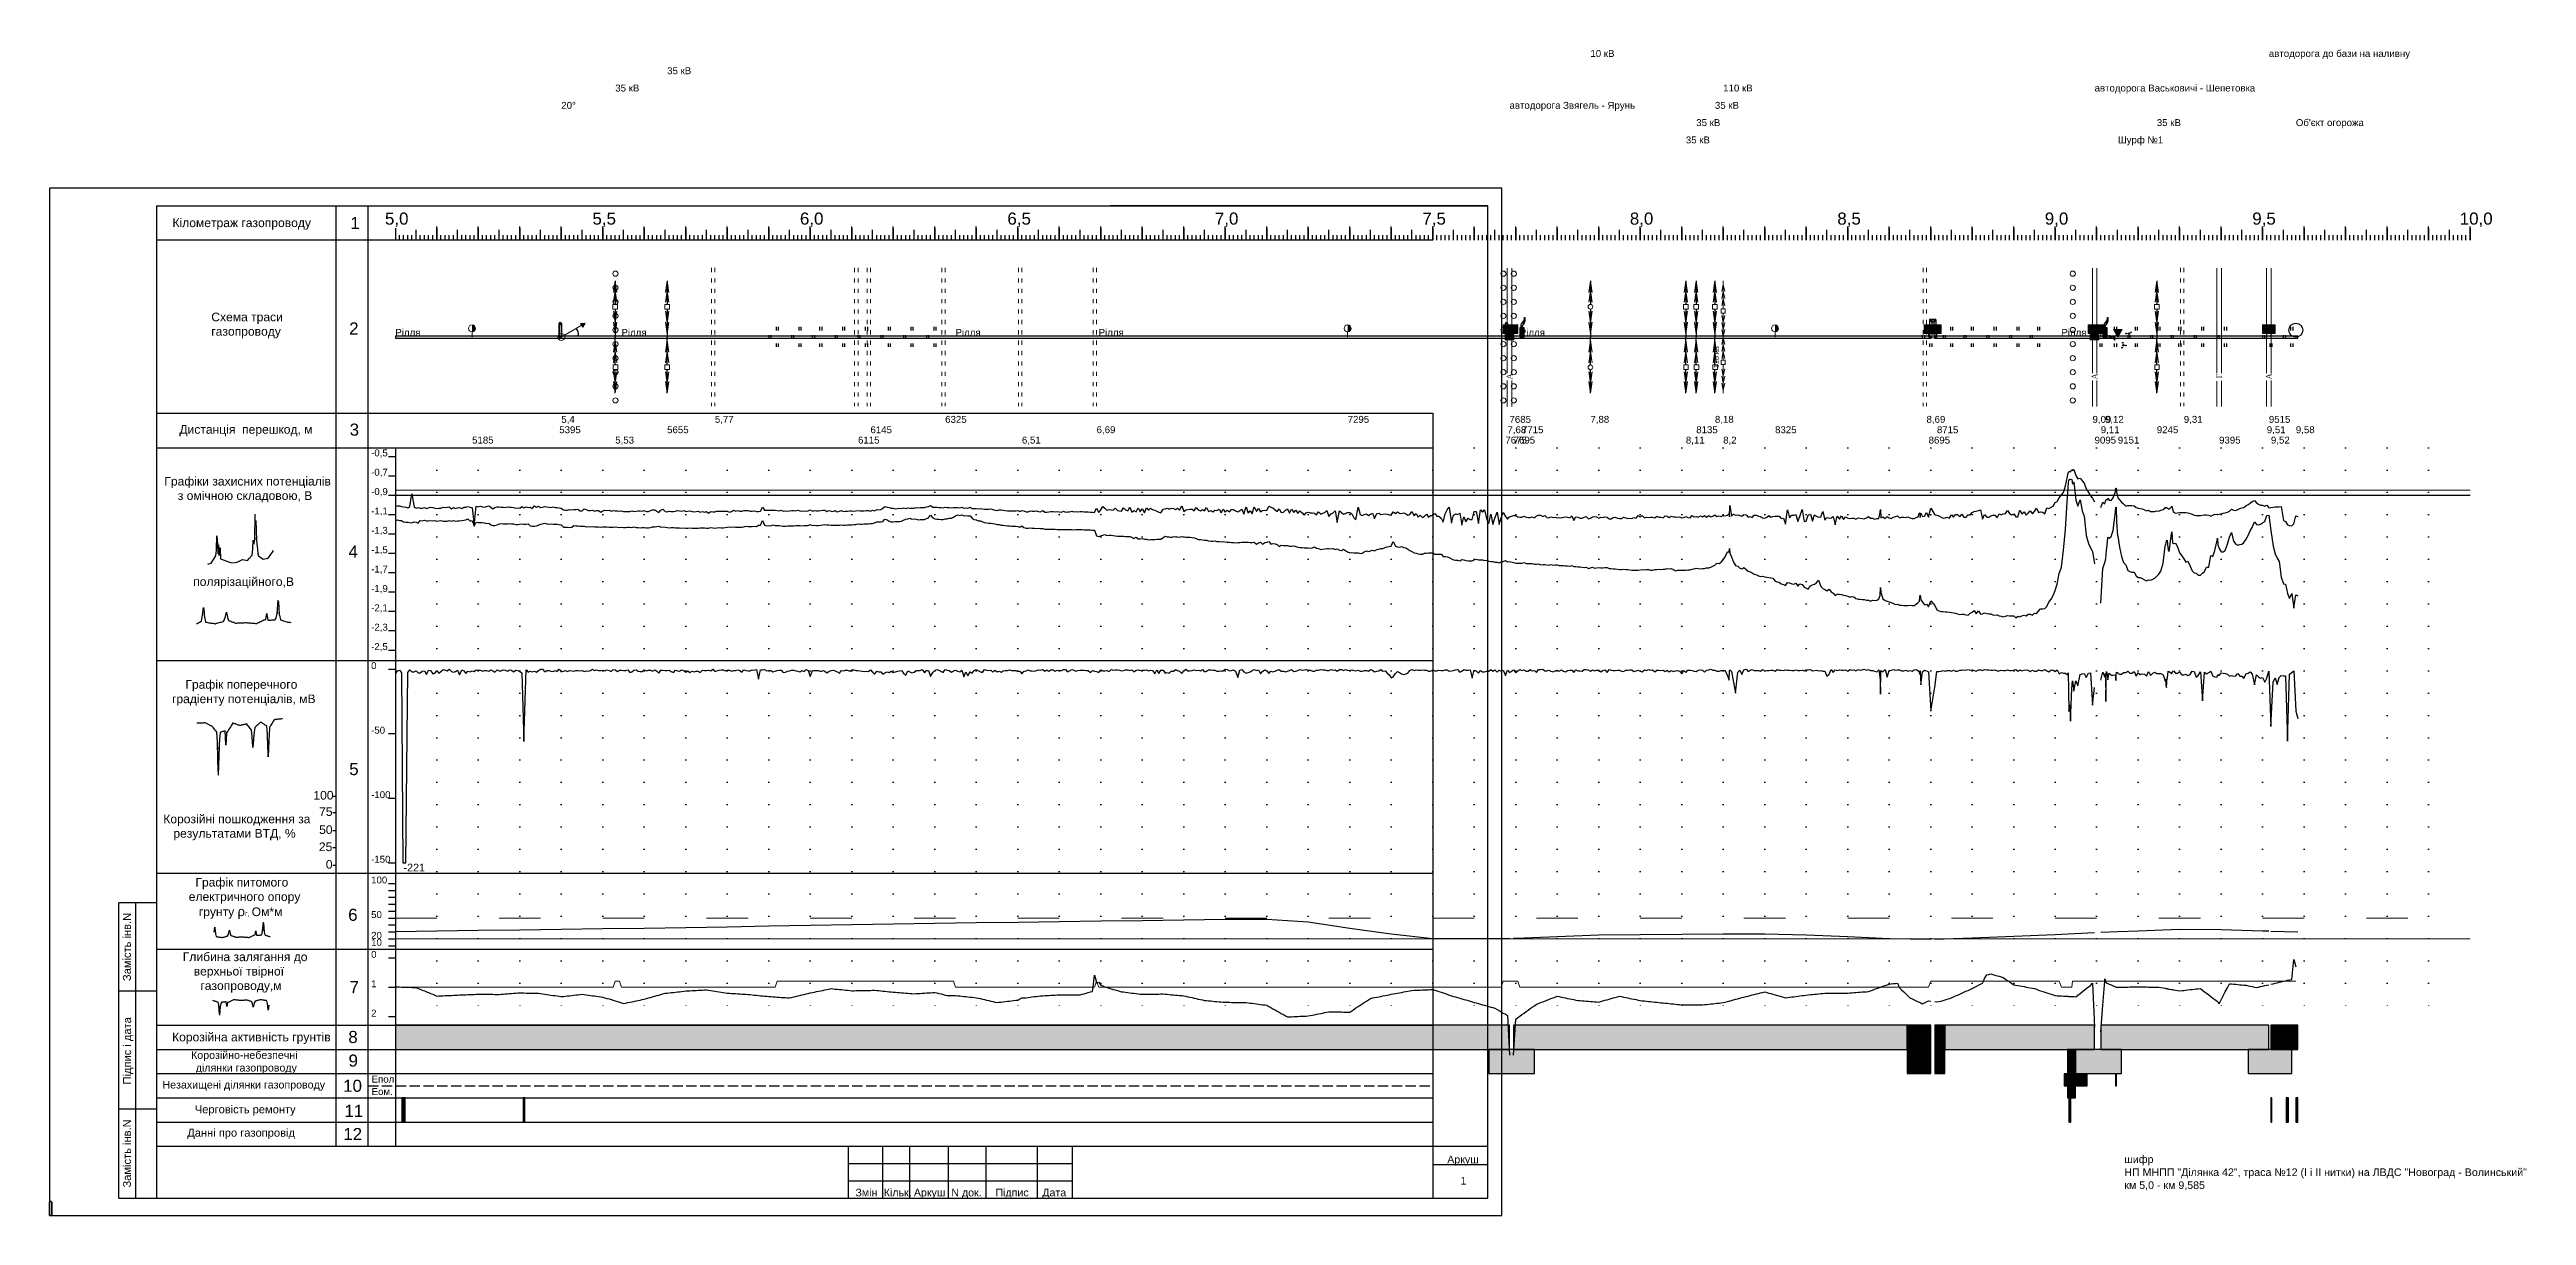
# Model space of a CAD drawing. Header units: millimetres. Extents: x -243 to 1784, y 0 to 1137.
# Drawn here: x 0 to 716, y 0 to 337 of the extents above; entities that cross this region are included whole.
import ezdxf

# ---------------------------------------------------------------- set-up
doc = ezdxf.new("R2010")
doc.units = ezdxf.units.MM
for name, pattern in [('ACAD_ISO03W100', [30, 12, -18]), ('DOT', [6.35, 0, -6.35]), ('HID-3', [4, 3, -1])]:
    doc.linetypes.add(name, pattern=pattern)
for name, color, linetype in [('График_G', 1, 'Continuous'), ('График_Rгр.', 79, 'Continuous'), ('График_U', 5, 'Continuous'), ('График_UPolar', 3, 'Continuous'), ('График_Глуб', 36, 'Continuous'), ('График_Среза_НеНормативной_Глубины', 10, 'Continuous'), ('ИсследТрД', 6, 'Continuous'), ('Кор сред грунта', 2, 'Continuous'), ('Макет', 7, 'Continuous'), ('Перешкоди', 7, 'Continuous'), ('Текст', 7, 'Continuous')]:
    doc.layers.add(name, color=color, linetype=linetype)
for name, color, linetype, lineweight in [('График_Rгр_20Ом.', 1, 'Continuous', 0), ('График_Rгр_50Ом.', 76, 'ACAD_ISO03W100', 0), ('График_U_085', 253, 'Continuous', 0), ('График_Нормативной_Глубины', 3, 'Continuous', 0)]:
    doc.layers.add(name, color=color, linetype=linetype, lineweight=lineweight)
doc.styles.get("Standard").update_dxf_attribs({"font": 'arial.ttf'})

msp = doc.modelspace()

# ---------------------------------------------------------------- texts
at = {"layer": 'График_G'}
for s, height, p in [('0', 2, (93, 158)), ('-50', 2, (93, 139.33)), ('-100', 2, (93, 120.67)), ('-150', 2, (93, 102)), ('-221', 2.2, (102.4, 99.5))]:
    msp.add_text(s, height=height, dxfattribs=at).set_placement(p)
at = {"layer": 'График_Rгр.'}
for s, p in [('100', (93, 96)), ('50', (93, 86)), ('20', (93, 80)), ('10', (93, 78))]:
    msp.add_text(s, height=2, dxfattribs=at).set_placement(p)
at = {"layer": 'График_U'}
for s, p in [('-0,5', (93, 219.5)), ('-0,7', (93, 213.9)), ('-0,9', (93, 208.3)), ('-1,1', (93, 202.7)), ('-1,3', (93, 197.1)), ('-1,5', (93, 191.5)), ('-1,7', (93, 185.9)), ('-1,9', (93, 180.3)), ('-2,1', (93, 174.7)), ('-2,3', (93, 169.1)), ('-2,5', (93, 163.5))]:
    msp.add_text(s, height=2, dxfattribs=at).set_placement(p)
at = {"layer": 'График_Глуб'}
for s, p in [('0', (93, 74.5)), ('1', (93, 66)), ('2', (93, 57.5))]:
    msp.add_text(s, height=2, dxfattribs=at).set_placement(p)
at = {"layer": 'Текст'}
for s, height, p in [('10 кВ', 2, (445.6, 335)), ('автодорога до бази на наливну', 2, (641.8, 335)), ('35 кВ', 2, (178.6, 330)), ('35 кВ', 2, (163.6, 325)), ('110 кВ', 2, (484, 325)), ('автодорога Васьковичі - Шепетовка', 2, (591.4, 325)), ('20°', 2, (148, 320)), ('автодорога Звягель - Ярунь', 2, (422.2, 320)), ('35 кВ', 2, (476.2, 315)), ('35 кВ', 2, (481.6, 320)), ('35 кВ', 2, (609.4, 315)), ("Об'єкт огорожа", 2, (649.6, 315)), ('35 кВ', 2, (473.2, 310)), ('Шурф №1', 2, (598.12, 310)), ('5,0', 3.5, (97, 286.5)), ('5,5', 3.5, (157, 286.5)), ('6,0', 3.5, (217, 286.5)), ('6,5', 3.5, (277, 286.5)), ('7,0', 3.5, (337, 286.5)), ('7,5', 3.5, (397, 286.5)), ('8,0', 3.5, (457, 286.5)), ('8,5', 3.5, (517, 286.5)), ('9,0', 3.5, (577, 286.5)), ('9,5', 3.5, (637, 286.5)), ('10,0', 3.5, (697, 286.5)), ('5,4', 2, (148, 229.2)), ('5,77', 2, (192.4, 229.2)), ('6325', 2, (259, 229.2)), ('7295', 2, (375.4, 229.2)), ('7685', 2, (422.2, 229.2)), ('7,88', 2, (445.6, 229.2)), ('8,18', 2, (481.6, 229.2)), ('8,69', 2, (542.8, 229.2)), ('9,09', 2, (590.8, 229.2)), ('9,12', 2, (594.4, 229.2)), ('9,31', 2, (617.2, 229.2)), ('9515', 2, (641.8, 229.2)), ('5185', 2, (122.2, 223.2)), ('5395', 2, (147.4, 226.2)), ('5,53', 2, (163.6, 223.2)), ('5655', 2, (178.6, 226.2)), ('6115', 2, (233.8, 223.2)), ('6145', 2, (237.4, 226.2)), ('6,51', 2, (281.2, 223.2)), ('6,69', 2, (302.8, 226.2)), ('7675', 2, (421, 223.2)), ('7,68', 2, (421.6, 226.2)), ('7695', 2, (423.4, 223.2)), ('7715', 2, (425.8, 226.2)), ('8,11', 2, (473.2, 223.2)), ('8135', 2, (476.2, 226.2)), ('8,2', 2, (484, 223.2)), ('8325', 2, (499, 226.2)), ('8695', 2, (543.4, 223.2)), ('8715', 2, (545.8, 226.2)), ('9095', 2, (591.4, 223.2)), ('9,11', 2, (593.2, 226.2)), ('9151', 2, (598.12, 223.2)), ('9245', 2, (609.4, 226.2)), ('9395', 2, (627.4, 223.2)), ('9,51', 2, (641.2, 226.2)), ('9,52', 2, (642.4, 223.2)), ('9,58', 2, (649.6, 226.2)), ('шифр', 2.2, (600, 15.15)), ('км 5,0 - км 9,585', 2.2, (600, 7.65)), ('НП МНПП "Ділянка 42", траса №12 (І і ІІ нитки) на ЛВДС "Новоград - Волинський"', 2.2, (600, 11.4))]:
    msp.add_text(s, height=height, dxfattribs=at).set_placement(p)
at = {"layer": 'Текст', "attachment_point": 1}
for s, insert, char_height, width in [('Кiлометраж газопроводу', (35.56, 288.29), 2.5, 51.4775), ('1', (86.99, 288.72), 3.5, 5.5314), ('Схема траси  \\Pгазопроводу', (46.78, 261.06), 2.5, 46.7126), ('2', (86.65, 258.22), 3.5, 5.5314), ('Дистанцiя  перешкод, м', (37.55, 228.54), 2.5, 51.4775), ('3', (86.8, 228.98), 3.5, 5.5314), ('{\\C256;Графіки захисних потенціалів\\P    з омічною складовою, В}', (33.21, 213.56), 2.5, 50.9113), ('4', (86.46, 193.73), 3.5, 5.5314), ('{\\C256;полярізаційного,В}', (41.55, 184.52), 2.5, 48.8589), ('     Графiк поперечного \\P градiенту потенціалів, мВ', (34.45, 154.8), 2.5, 48.6754), ('5', (86.66, 130.83), 3.5, 5.5314), ('{\\C0;100}', (76.3, 122.75), 2.5, 3.5955), ('  Корозiйнi пошкодження за   \\P     результатами ВТД, %', (30.96, 115.9), 2.5, 46.9566), ('{\\C0;  Графік питомого електричного опору \\P   грунту \\H1.0833x;\\C256;ρ\\H0.55386x;г\\C0;, \\H1.6667x;Ом*м}', (40.26, 97.6), 2.5, 47.4467), ('6', (86.36, 88.7), 3.5, 5.5314), ('{\\C0;   \\H1.087x;Глибина залягання до      \\P      верхньої твірної    \\P        газопроводу,м}', (35.86, 76.04), 2.3, 40.1983), ('7', (86.76, 67.77), 3.5, 5.5314), ('\\pi-5,l5,t2.5,7.5;{\\C0;Корозiйна активнiсть грунтiв}', (35.44, 52.84), 2.5, 51.2959), ('8', (86.4, 53.36), 3.5, 5.5314), ('\\pi-2.2,l2.2,t2.2,6.6;{\\C0; Корозiйно-небезпечнi дiлянки газопроводу}', (40.08, 47.48), 2.2, 37.9669), ('9', (86.47, 46.53), 3.5, 5.5314), ('{\\H1.1x;  Незахищенi дiлянки газопроводу}  ', (30.96, 38.91), 2, 54.3676), ('10', (84.91, 39.25), 3.5, 5.5314), ('Епол.', (93.14, 40.43), 2, 5.5314), ('Еом.', (93.14, 36.82), 2, 5.5314), ('{\\C0;Черговiсть ремонту }', (42.01, 31.84), 2.3, 43.8064), ('11', (85.29, 32), 3.5, 5.5314), ('{\\C0;Даннi про газопровiд}', (39.82, 25.08), 2.3, 55.1454), ('12', (84.95, 25.29), 3.5, 5.5314), ('Аркуш', (404.21, 17.3), 2.2, 5.5314), ('Змiн', (233.05, 7.73), 2.2, 5.5314), ('Кiльк.', (241.25, 7.73), 2.2, 5.5314), ('Аркуш', (249.96, 7.73), 2.2, 5.5314), ('N док.', (260.78, 7.73), 2.2, 10.4342), ('Пiдпис', (273.54, 7.73), 2.2, 5.5314), ('Дата', (287.11, 7.73), 2.2, 5.5314), ('1', (408.03, 11.15), 2.2, 1.708)]:
    msp.add_mtext(s, dxfattribs=dict(at, insert=insert, char_height=char_height, width=width))
at = {"layer": 'Текст', "char_height": 2.5, "attachment_point": 1}
for s, insert in [('\\pi0.01604;75', (77.94, 118.02)), ('\\pi-0.047057;25', (77.94, 107.85)), ('\\pi0.022861;50', (77.94, 112.81)), ('\\pi1.9652;0', (77.94, 102.77))]:
    msp.add_mtext_dynamic_manual_height_columns(s, width=3.5955, gutter_width=17.5, heights=[0], dxfattribs=dict(at, insert=insert))
at = {"layer": 'Текст', "char_height": 2.3, "width": 55.1454, "attachment_point": 1, "rotation": 90}
for s, insert in [('{\\C0;Замiсть iнв.N}', (21.22, 67.78)), ('{\\C0;Пiдпис і дата}', (21.29, 37.87)), ('{\\C0;Замiсть iнв.N}', (21.24, 8.08))]:
    msp.add_mtext(s, dxfattribs=dict(at, insert=insert))

# ---------------------------------------------------------------- blocks, each defined once
blk = doc.blocks.new('График земли')
at = {"layer": 'График_Rгр.'}
for p, q in [((-16.23, 1.32), (-16.04, 2.76)), ((-16.04, 2.76), (-16.02, 2.64)), ((-16.02, 2.64), (-16.02, 2.57)), ((-16.02, 2.57), (-15.84, 0.87)), ((-15.84, 0.87), (-15.84, 0.87)), ((-15.84, 0.87), (-15.83, 0.79)), ((-15.83, 0.79), (-15.82, 0.79)), ((-15.82, 0.79), (-15.65, 0.04)), ((-15.65, 0.04), (-15.63, 0.04)), ((-15.63, 0.04), (-15.63, 0.04)), ((-15.63, 0.04), (-15.43, 0)), ((-15.43, 0), (-15.24, -0.04)), ((-13.09, -0.04), (-12.89, 0)), ((-12.89, 0), (-12.7, 0.04)), ((-12.7, 0.04), (-12.5, 0.11)), ((-12.5, 0.11), (-12.33, 0.15)), ((-12.33, 0.15), (-12.31, 0.19)), ((-12.31, 0.19), (-12.13, 0.49)), ((-12.13, 0.49), (-12.12, 0.53)), ((-12.12, 0.53), (-12.11, 0.57)), ((-12.11, 0.57), (-11.94, 1.1)), ((-11.94, 1.1), (-11.92, 1.13)), ((-11.92, 1.17), (-11.74, 1.89)), ((-11.92, 1.13), (-11.92, 1.17)), ((-11.74, 1.89), (-11.73, 1.81)), ((-11.73, 1.81), (-11.72, 1.81)), ((-11.72, 1.81), (-11.54, 0.98)), ((-11.54, 0.98), (-11.53, 0.94)), ((-11.53, 0.94), (-11.52, 0.91)), ((-11.52, 0.91), (-11.35, 0.34)), ((-11.35, 0.34), (-11.34, 0.34)), ((-11.34, 0.34), (-11.33, 0.34)), ((-11.33, 0.34), (-11.13, 0.26)), ((-11.13, 0.26), (-10.94, 0.19)), ((-10.94, 0.19), (-10.74, 0.11)), ((-10.74, 0.11), (-10.55, 0.04)), ((-10.55, 0.04), (-10.35, 0)), ((-10.35, 0), (-10.16, -0.08)), ((-5.66, -0.04), (-5.47, 0.08)), ((-5.47, 0.08), (-5.27, 0.15)), ((-5.27, 0.15), (-5.08, 0.26)), ((-5.08, 0.26), (-4.88, 0.34)), ((-4.88, 0.34), (-4.69, 0.45)), ((-4.69, 0.45), (-4.51, 0.53)), ((-4.69, 0.45), (-4.69, 0.45)), ((-4.51, 0.53), (-4.5, 0.53)), ((-4.5, 0.53), (-4.49, 0.53)), ((-4.49, 0.53), (-4.32, 0.49)), ((-4.32, 0.49), (-4.3, 0.57)), ((-4.3, 0.6), (-4.12, 1.66)), ((-4.3, 0.57), (-4.3, 0.6)), ((-4.12, 1.66), (-4.11, 1.59)), ((-4.11, 1.59), (-4.1, 1.55)), ((-4.1, 1.55), (-3.93, 0.38)), ((-3.93, 0.38), (-3.91, 0.38)), ((-3.91, 0.38), (-3.91, 0.38)), ((-3.91, 0.38), (-3.73, 0.38)), ((-3.73, 0.38), (-3.72, 0.38)), ((-3.72, 0.38), (-3.71, 0.38)), ((-3.71, 0.38), (-3.52, 0.42)), ((-3.52, 0.42), (-3.52, 0.42)), ((-3.52, 0.42), (-3.33, 0.42)), ((-3.33, 0.42), (-3.32, 0.42)), ((-3.32, 0.42), (-3.13, 0.45)), ((-3.13, 0.45), (-3.13, 0.45)), ((-3.13, 0.45), (-2.94, 0.45)), ((-2.94, 0.45), (-2.93, 0.45)), ((-2.93, 0.45), (-2.74, 0.49)), ((-2.74, 0.49), (-2.73, 0.49)), ((-2.73, 0.49), (-2.56, 0.49)), ((-2.56, 0.49), (-2.55, 0.53)), ((-2.55, 0.53), (-2.54, 0.53)), ((-2.54, 0.53), (-2.36, 0.79)), ((-2.36, 0.79), (-2.35, 0.87)), ((-2.35, 0.87), (-2.34, 0.87)), ((-2.34, 0.87), (-2.17, 1.66)), ((-2.17, 1.66), (-1.97, 4.19)), ((-2.15, 1.93), (-2.17, 1.66)), ((-2.17, 1.66), (-2.15, 1.85)), ((-2.15, 1.85), (-2.15, 1.93)), ((-1.95, 3.93), (-1.78, 1.4)), ((-1.78, 1.4), (-1.78, 1.4)), ((-1.78, 1.4), (-1.76, 1.32)), ((-1.76, 1.32), (-1.76, 1.32)), ((-1.76, 1.32), (-1.58, 0.49)), ((-1.58, 0.49), (-1.57, 0.49)), ((-1.57, 0.49), (-1.56, 0.49)), ((-1.56, 0.49), (-1.37, 0.42)), ((-1.37, 0.42), (-1.17, 0.34)), ((-1.17, 0.34), (-0.98, 0.3)), ((-0.98, 0.3), (-0.78, 0.23)), ((-0.78, 0.23), (-0.59, 0.15)), ((-0.59, 0.15), (-0.39, 0.11)), ((-0.39, 0.11), (-0.21, 0.04)), ((-0.21, 0.04), (-0.2, 0.04)), ((-0.2, 0.04), (0, 0)), ((-15.24, -0.04), (-15.04, -0.08)), ((-15.04, -0.08), (-14.85, -0.11)), ((-14.85, -0.11), (-14.65, -0.15)), ((-14.65, -0.15), (-14.45, -0.15)), ((-14.45, -0.15), (-14.26, -0.19)), ((-14.26, -0.19), (-14.06, -0.23)), ((-14.06, -0.23), (-13.89, -0.26)), ((-13.89, -0.26), (-13.87, -0.26)), ((-13.87, -0.26), (-13.67, -0.19)), ((-13.67, -0.19), (-13.48, -0.15)), ((-13.48, -0.15), (-13.28, -0.11)), ((-13.28, -0.11), (-13.09, -0.04)), ((-10.16, -0.08), (-9.98, -0.15)), ((-9.98, -0.15), (-9.96, -0.15)), ((-9.96, -0.15), (-9.77, -0.15)), ((-9.77, -0.15), (-9.57, -0.11)), ((-9.57, -0.11), (-9.38, -0.11)), ((-9.38, -0.11), (-9.18, -0.11)), ((-9.18, -0.11), (-8.99, -0.08)), ((-8.99, -0.08), (-8.79, -0.08)), ((-8.79, -0.08), (-8.59, -0.08)), ((-8.59, -0.08), (-8.4, -0.08)), ((-8.4, -0.08), (-8.2, -0.04)), ((-8.2, -0.04), (-8.03, -0.04)), ((-8.03, -0.04), (-8.01, -0.04)), ((-8.01, -0.04), (-7.81, -0.08)), ((-7.81, -0.08), (-7.62, -0.08)), ((-7.62, -0.08), (-7.42, -0.11)), ((-7.42, -0.11), (-7.23, -0.11)), ((-7.23, -0.11), (-7.03, -0.15)), ((-7.03, -0.15), (-6.84, -0.15)), ((-6.84, -0.15), (-6.64, -0.19)), ((-6.64, -0.19), (-6.45, -0.19)), ((-6.45, -0.19), (-6.25, -0.23)), ((-6.25, -0.23), (-6.07, -0.23)), ((-6.07, -0.23), (-6.06, -0.23)), ((-6.06, -0.23), (-5.86, -0.11)), ((-5.86, -0.11), (-5.66, -0.04))]:
    blk.add_line(p, q, dxfattribs=at)
blk = doc.blocks.new('График син')
at = {"layer": 'График_U'}
for p, q in [((13.600005, 7.163), (13.750005, 14.442)), ((2.510505, 4.321), (2.650005, 8.149)), ((2.650005, 8.149), (2.660505, 7.975)), ((2.660505, 7.975), (2.800005, 5.829)), ((13.460505, 5.974), (13.600005, 7.192)), ((13.600005, 7.192), (13.610505, 7.685)), ((13.610505, 7.685), (13.600005, 7.163)), ((13.910505, 12.586), (14.050005, 6.931)), ((0, 0), (1.000005, 0.319)), ((1.000005, 0.319), (2.350005, 2.349)), ((2.350005, 2.349), (2.500005, 4.031)), ((2.500005, 4.031), (2.510505, 4.321)), ((2.800005, 5.829), (2.810505, 5.626)), ((2.810505, 5.626), (2.950005, 2.929)), ((2.950005, 2.929), (2.960505, 3.103)), ((2.960505, 3.103), (3.100005, 5.568)), ((3.100005, 5.568), (3.110505, 5.365)), ((3.110505, 5.365), (3.250005, 2.523)), ((3.250005, 2.523), (3.260505, 2.668)), ((3.260505, 2.668), (3.400005, 4.698)), ((3.400005, 4.698), (3.410505, 4.698)), ((3.410505, 4.698), (3.550005, 4.698)), ((3.550005, 4.698), (3.560505, 4.466)), ((3.560505, 4.466), (3.700005, 1.508)), ((3.700005, 1.508), (3.710505, 1.508)), ((3.710505, 1.508), (4.000005, 1.45)), ((4.000005, 1.45), (5.500005, 0.87)), ((5.500005, 0.87), (6.250005, 0.609)), ((6.250005, 0.609), (7.000005, 0.377)), ((7.000005, 0.377), (8.500005, 0.58)), ((8.500005, 0.58), (10.000005, 1.363)), ((10.000005, 1.363), (11.500005, 1.073)), ((11.500005, 1.073), (12, 1.624)), ((12, 1.624), (12.850005, 2.552)), ((12.850005, 2.552), (13.000005, 4.35)), ((13.000005, 4.35), (13.010505, 4.524)), ((13.010505, 4.524), (13.150005, 6.902)), ((13.150005, 6.902), (13.160505, 6.815)), ((13.160505, 6.815), (13.300005, 5.742)), ((13.300005, 5.742), (13.310505, 5.742)), ((13.310505, 5.742), (13.450005, 5.887)), ((13.450005, 5.887), (13.460505, 5.974)), ((14.050005, 6.931), (14.050005, 6.931)), ((14.050005, 6.931), (14.060505, 6.873)), ((14.060505, 6.873), (14.200005, 6.061)), ((14.200005, 6.061), (14.210505, 5.945)), ((14.210505, 5.945), (14.350005, 4.321)), ((14.350005, 4.321), (14.360505, 4.234)), ((14.360505, 4.234), (14.500005, 3.074)), ((14.500005, 3.074), (14.510505, 3.016)), ((14.510505, 3.016), (14.650005, 2.407)), ((14.650005, 2.407), (15.325005, 1.943)), ((15.325005, 1.943), (16.000005, 1.479)), ((16.000005, 1.479), (16.006605, 1.479)), ((16.006605, 1.479), (17.500005, 1.711)), ((17.500005, 1.711), (18.250005, 2.813)), ((18.250005, 2.813), (18.400005, 3.045)), ((18.400005, 3.045), (18.700005, 3.48)), ((18.700005, 3.48), (19.000005, 3.915))]:
    blk.add_line(p, q, dxfattribs=at)
blk = doc.blocks.new('График зел')
at = {"layer": 'График_UPolar'}
for p, q in [((0, 0), (0.3, 0.174)), ((0.3, 0.174), (0.6, 0.29)), ((0.6, 0.29), (0.9, 0.406)), ((0.9, 0.406), (1.2, 0.58)), ((1.2, 0.58), (1.47, 0.696)), ((1.47, 0.696), (1.5, 0.87)), ((1.5, 0.87), (1.77, 2.436)), ((1.77, 2.436), (2.07, 4.64)), ((1.8, 2.668), (1.77, 2.436)), ((1.77, 2.436), (1.791, 2.61)), ((1.791, 2.61), (1.8, 2.668)), ((2.07, 4.64), (2.091, 4.466)), ((2.091, 4.466), (2.1, 4.35)), ((2.1, 4.35), (2.37, 1.74)), ((2.37, 1.74), (2.37, 1.74)), ((2.37, 1.74), (2.391, 1.624)), ((2.391, 1.624), (2.4, 1.624)), ((2.4, 1.624), (2.67, 0.464)), ((2.67, 0.464), (2.691, 0.464)), ((2.691, 0.464), (2.7, 0.464)), ((2.7, 0.464), (3, 0.406)), ((3, 0.406), (3.3, 0.348)), ((3.3, 0.348), (3.6, 0.29)), ((3.6, 0.29), (3.9, 0.232)), ((3.9, 0.232), (4.2, 0.174)), ((4.2, 0.174), (4.5, 0.174)), ((4.5, 0.174), (4.8, 0.116)), ((4.8, 0.116), (5.1, 0.058)), ((5.1, 0.058), (5.37, 0)), ((5.37, 0), (5.4, 0)), ((5.4, 0), (5.7, 0.116)), ((5.7, 0.116), (6, 0.174)), ((6, 0.174), (6.3, 0.232)), ((6.3, 0.232), (6.6, 0.348)), ((6.6, 0.348), (6.9, 0.406)), ((6.9, 0.406), (7.2, 0.464)), ((7.2, 0.464), (7.5, 0.58)), ((7.5, 0.58), (7.77, 0.638)), ((7.77, 0.638), (7.8, 0.696)), ((7.8, 0.696), (8.07, 1.16)), ((8.07, 1.16), (8.091, 1.218)), ((8.091, 1.218), (8.1, 1.276)), ((8.1, 1.276), (8.37, 2.088)), ((8.37, 2.088), (8.391, 2.146)), ((8.391, 2.146), (8.4, 2.204)), ((8.4, 2.204), (8.67, 3.306)), ((8.67, 3.306), (8.691, 3.19)), ((8.691, 3.19), (8.7, 3.19)), ((8.7, 3.19), (8.97, 1.914)), ((8.97, 1.914), (8.991, 1.856)), ((8.991, 1.856), (9, 1.798)), ((9, 1.798), (9.27, 0.928)), ((9.27, 0.928), (9.291, 0.928)), ((9.291, 0.928), (9.3, 0.928)), ((9.3, 0.928), (9.6, 0.812)), ((9.6, 0.812), (9.9, 0.696)), ((9.9, 0.696), (10.2, 0.58)), ((10.2, 0.58), (10.5, 0.464)), ((10.5, 0.464), (10.8, 0.406)), ((10.8, 0.406), (11.1, 0.29)), ((11.1, 0.29), (11.37, 0.174)), ((11.37, 0.174), (11.4, 0.174)), ((11.4, 0.174), (11.7, 0.174)), ((11.7, 0.174), (12, 0.232)), ((12, 0.232), (12.3, 0.232)), ((12.3, 0.232), (12.6, 0.232)), ((12.6, 0.232), (12.9, 0.29)), ((12.9, 0.29), (13.2, 0.29)), ((13.2, 0.29), (13.5, 0.29)), ((13.5, 0.29), (13.8, 0.29)), ((13.8, 0.29), (14.1, 0.348)), ((14.1, 0.348), (14.37, 0.348)), ((14.37, 0.348), (14.4, 0.348)), ((14.4, 0.348), (14.7, 0.29)), ((14.7, 0.29), (15, 0.29)), ((15, 0.29), (15.3, 0.232)), ((15.3, 0.232), (15.6, 0.232)), ((15.6, 0.232), (15.9, 0.174)), ((15.9, 0.174), (16.2, 0.174)), ((16.2, 0.174), (16.5, 0.116)), ((16.5, 0.116), (16.8, 0.116)), ((16.8, 0.116), (17.1, 0.058)), ((17.1, 0.058), (17.37, 0.058)), ((17.37, 0.058), (17.4, 0.058)), ((17.4, 0.058), (17.7, 0.232)), ((17.7, 0.232), (18, 0.348)), ((18, 0.348), (18.3, 0.522)), ((18.3, 0.522), (18.6, 0.638)), ((18.6, 0.638), (18.9, 0.812)), ((18.9, 0.812), (19.2, 0.928)), ((19.2, 0.928), (19.491, 1.102)), ((19.491, 1.102), (19.5, 1.102)), ((19.5, 1.102), (19.77, 1.218)), ((19.77, 1.218), (19.791, 1.218)), ((19.791, 1.218), (19.8, 1.218)), ((19.8, 1.218), (20.07, 1.16)), ((20.07, 1.16), (20.091, 1.276)), ((20.091, 1.276), (20.1, 1.334)), ((20.1, 1.334), (20.37, 2.958)), ((20.37, 2.958), (20.391, 2.842)), ((20.391, 2.842), (20.4, 2.784)), ((20.4, 2.784), (20.67, 0.986)), ((20.67, 0.986), (20.691, 0.986)), ((20.691, 0.986), (20.7, 0.986)), ((20.7, 0.986), (20.97, 0.986)), ((20.97, 0.986), (20.991, 0.986)), ((20.991, 0.986), (21, 0.986)), ((21, 0.986), (21.291, 1.044)), ((21.291, 1.044), (21.3, 1.044)), ((21.3, 1.044), (21.591, 1.044)), ((21.591, 1.044), (21.6, 1.044)), ((21.6, 1.044), (21.891, 1.102)), ((21.891, 1.102), (21.9, 1.102)), ((21.9, 1.102), (22.191, 1.102)), ((22.191, 1.102), (22.2, 1.102)), ((22.2, 1.102), (22.491, 1.16)), ((22.491, 1.16), (22.5, 1.16)), ((22.5, 1.16), (22.77, 1.16)), ((22.77, 1.16), (22.791, 1.218)), ((22.791, 1.218), (22.8, 1.218)), ((22.8, 1.218), (23.07, 1.624)), ((23.07, 1.624), (23.091, 1.74)), ((23.091, 1.74), (23.1, 1.74)), ((23.1, 1.74), (23.37, 2.958)), ((23.37, 2.958), (23.67, 6.844)), ((23.4, 3.364), (23.37, 2.958)), ((23.37, 2.958), (23.391, 3.248)), ((23.391, 3.248), (23.4, 3.364)), ((23.7, 6.438), (23.97, 2.552)), ((23.97, 2.552), (23.97, 2.552)), ((23.97, 2.552), (23.991, 2.436)), ((23.991, 2.436), (24, 2.436)), ((24, 2.436), (24.27, 1.16)), ((24.27, 1.16), (24.291, 1.16)), ((24.291, 1.16), (24.3, 1.16)), ((24.3, 1.16), (24.6, 1.044)), ((24.6, 1.044), (24.9, 0.928)), ((24.9, 0.928), (25.2, 0.87)), ((25.2, 0.87), (25.5, 0.754)), ((25.5, 0.754), (25.8, 0.638)), ((25.8, 0.638), (26.1, 0.58)), ((26.1, 0.58), (26.37, 0.464)), ((26.37, 0.464), (26.4, 0.464)), ((26.4, 0.464), (26.7, 0.406)), ((26.7, 0.406), (27, 0.406)), ((27, 0.406), (27.3, 0.348))]:
    blk.add_line(p, q, dxfattribs=at)
blk = doc.blocks.new('График крас')
at = {"layer": 'График_G'}
for p, q in [((0.2, 0), (0, 0)), ((0.4, -0.04), (0.2, 0)), ((1, 0), (0.8, -0.04)), ((1.2, 0), (1, 0)), ((1.4, 0), (1.2, 0)), ((1.6, 0), (1.4, 0)), ((1.8, 0), (1.6, 0)), ((2, 0.04), (1.8, 0)), ((2.2, 0.04), (2, 0.04)), ((2.4, 0.04), (2.2, 0.04)), ((2.42, 0.04), (2.4, 0.04)), ((2.6, -0.04), (2.42, 0.04)), ((10.4, 0), (10.2, -0.31)), ((10.42, 0.04), (10.4, 0)), ((10.6, -0.04), (10.42, 0.04)), ((18.2, 0.08), (18, -0.12)), ((18.4, 0.27), (18.2, 0.08)), ((18.42, 0.31), (18.4, 0.27)), ((18.6, 0.19), (18.42, 0.31)), ((18.8, 0.08), (18.6, 0.19)), ((19, -0.08), (18.8, 0.08)), ((21.8, 0), (21.6, -0.31)), ((22, 0.31), (21.8, 0)), ((22.2, 0.62), (22, 0.31)), ((22.4, 0.93), (22.2, 0.62)), ((22.42, 0.97), (22.4, 0.93)), ((22.6, 1.01), (22.42, 0.97)), ((22.8, 1.01), (22.6, 1.01)), ((23, 1.04), (22.8, 1.01)), ((23.2, 1.04), (23, 1.04)), ((23.4, 1.08), (23.2, 1.04)), ((23.6, 1.12), (23.4, 1.08)), ((23.8, 1.12), (23.6, 1.12)), ((24, 1.16), (23.8, 1.12)), ((24.2, 1.16), (24, 1.16)), ((24.4, 1.2), (24.2, 1.16)), ((24.42, 1.2), (24.4, 1.2)), ((24.6, 1.2), (24.42, 1.2)), ((24.8, 1.24), (24.6, 1.2)), ((0.42, -0.04), (0.4, -0.04)), ((0.6, -0.04), (0.42, -0.04)), ((0.8, -0.04), (0.6, -0.04)), ((2.8, -0.15), (2.6, -0.04)), ((3, -0.27), (2.8, -0.15)), ((3.2, -0.35), (3, -0.27)), ((3.4, -0.46), (3.2, -0.35)), ((3.6, -0.54), (3.4, -0.46)), ((3.8, -0.66), (3.6, -0.54)), ((4, -0.77), (3.8, -0.66)), ((4.2, -0.85), (4, -0.77)), ((4.4, -0.97), (4.2, -0.85)), ((4.42, -0.97), (4.4, -0.97)), ((4.6, -1.2), (4.42, -0.97)), ((4.8, -1.43), (4.6, -1.2)), ((5, -1.66), (4.8, -1.43)), ((5.2, -1.93), (5, -1.66)), ((5.4, -2.17), (5.2, -1.93)), ((5.6, -2.4), (5.4, -2.17)), ((5.8, -2.63), (5.6, -2.4)), ((5.81, -2.67), (5.8, -2.63)), ((5.82, -2.67), (5.81, -2.67)), ((6, -5.45), (5.82, -2.67)), ((6.01, -5.53), (6, -5.45)), ((6.02, -5.76), (6.01, -5.53)), ((6.2, -14.11), (6.02, -5.76)), ((6.02, -5.76), (6.02, -5.76)), ((6.42, -6.77), (6.22, -15.04)), ((6.4, -7.58), (6.42, -6.77)), ((6.42, -6.77), (6.41, -7.35)), ((6.6, -4.14), (6.42, -6.77)), ((6.61, -4.02), (6.6, -4.14)), ((6.62, -3.83), (6.61, -4.02)), ((6.8, -2.78), (6.62, -3.83)), ((6.81, -2.75), (6.8, -2.78)), ((6.82, -2.67), (6.81, -2.75)), ((7, -2.63), (6.82, -2.67)), ((7.01, -2.63), (7, -2.63)), ((7.2, -2.55), (7.01, -2.63)), ((7.21, -2.55), (7.2, -2.55)), ((7.4, -2.47), (7.21, -2.55)), ((7.41, -2.47), (7.4, -2.47)), ((7.6, -2.44), (7.41, -2.47)), ((7.61, -2.44), (7.6, -2.44)), ((7.8, -2.36), (7.61, -2.44)), ((7.81, -2.36), (7.8, -2.36)), ((8, -2.32), (7.81, -2.36)), ((8.01, -2.32), (8, -2.32)), ((8.02, -2.32), (8.01, -2.32)), ((8.2, -2.24), (8.02, -2.32)), ((8.21, -2.24), (8.2, -2.24)), ((8.22, -2.24), (8.21, -2.24)), ((8.4, -5.99), (8.22, -2.24)), ((8.41, -6.11), (8.4, -5.99)), ((8.42, -6.42), (8.41, -6.11)), ((8.6, -3.02), (8.42, -6.42)), ((8.61, -2.9), (8.6, -3.02)), ((8.62, -2.63), (8.61, -2.9)), ((8.8, -2.63), (8.62, -2.63)), ((8.81, -2.63), (8.8, -2.63)), ((8.82, -2.63), (8.81, -2.63)), ((9, -2.32), (8.82, -2.63)), ((9.01, -2.32), (9, -2.32)), ((9.2, -2.01), (9.01, -2.32)), ((9.4, -1.66), (9.2, -2.01)), ((9.6, -1.31), (9.4, -1.66)), ((9.8, -1.01), (9.6, -1.31)), ((10, -0.66), (9.8, -1.01)), ((10.2, -0.31), (10, -0.66)), ((10.8, -0.12), (10.6, -0.04)), ((11, -0.19), (10.8, -0.12)), ((11.2, -0.27), (11, -0.19)), ((11.4, -0.35), (11.2, -0.27)), ((11.6, -0.43), (11.4, -0.35)), ((11.8, -0.5), (11.6, -0.43)), ((12, -0.58), (11.8, -0.5)), ((12.2, -0.66), (12, -0.58)), ((12.4, -0.73), (12.2, -0.66)), ((12.42, -0.73), (12.4, -0.73)), ((12.6, -0.7), (12.42, -0.73)), ((12.8, -0.66), (12.6, -0.7)), ((13, -0.62), (12.8, -0.66)), ((13.2, -0.54), (13, -0.62)), ((13.4, -0.5), (13.2, -0.54)), ((13.6, -0.46), (13.4, -0.5)), ((13.8, -0.43), (13.6, -0.46)), ((14, -0.39), (13.8, -0.43)), ((14.2, -0.31), (14, -0.39)), ((14.4, -0.27), (14.2, -0.31)), ((14.42, -0.27), (14.4, -0.27)), ((14.6, -0.5), (14.42, -0.27)), ((14.8, -0.77), (14.6, -0.5)), ((15, -1.01), (14.8, -0.77)), ((15.2, -1.28), (15, -1.01)), ((15.4, -1.55), (15.2, -1.28)), ((15.6, -1.82), (15.4, -1.55)), ((15.8, -2.05), (15.6, -1.82)), ((15.81, -2.09), (15.8, -2.05)), ((15.82, -2.09), (15.81, -2.09)), ((16, -3.83), (15.82, -2.09)), ((16.01, -3.87), (16, -3.83)), ((16.02, -4.02), (16.01, -3.87)), ((16.2, -6.81), (16.02, -4.02)), ((16.21, -6.88), (16.2, -6.81)), ((16.22, -7.11), (16.21, -6.88)), ((16.4, -4.79), (16.22, -7.11)), ((16.41, -4.72), (16.4, -4.79)), ((16.42, -4.52), (16.41, -4.72)), ((16.6, -2.67), (16.42, -4.52)), ((16.61, -2.63), (16.6, -2.67)), ((16.62, -2.47), (16.61, -2.63)), ((16.8, -1.43), (16.62, -2.47)), ((16.82, -1.31), (16.8, -1.43)), ((17, -1.12), (16.82, -1.31)), ((17.2, -0.93), (17, -1.12)), ((17.4, -0.73), (17.2, -0.93)), ((17.6, -0.54), (17.4, -0.73)), ((17.8, -0.31), (17.6, -0.54)), ((18, -0.12), (17.8, -0.31)), ((19.2, -0.19), (19, -0.08)), ((19.4, -0.31), (19.2, -0.19)), ((19.6, -0.46), (19.4, -0.31)), ((19.8, -0.58), (19.6, -0.46)), ((20, -0.7), (19.8, -0.58)), ((20.2, -0.85), (20, -0.7)), ((20.21, -0.85), (20.2, -0.85)), ((20.22, -0.85), (20.21, -0.85)), ((20.4, -3.36), (20.22, -0.85)), ((20.41, -3.44), (20.4, -3.36)), ((20.42, -3.63), (20.41, -3.44)), ((20.6, -9.13), (20.42, -3.63)), ((20.42, -3.63), (20.42, -3.63)), ((20.82, -5.1), (20.62, -9.74)), ((20.8, -5.57), (20.82, -5.1)), ((20.81, -5.41), (20.8, -5.57)), ((20.82, -5.1), (20.81, -5.41)), ((21, -1.62), (20.82, -5.1)), ((21.02, -1.24), (21, -1.62)), ((21.2, -0.97), (21.02, -1.24)), ((21.4, -0.66), (21.2, -0.97)), ((21.6, -0.31), (21.4, -0.66)), ((6.41, -7.35), (6.4, -7.58)), ((20.61, -9.32), (20.6, -9.13)), ((20.62, -9.74), (20.61, -9.32))]:
    blk.add_line(p, q, dxfattribs=at)
blk = doc.blocks.new('График глуб')
at = {"layer": 'График_Глуб'}
for p, q in [((0.2, -0.04), (0, 0)), ((5.66, 0.04), (5.47, -0.08)), ((5.86, 0.11), (5.66, 0.04)), ((6.06, 0.23), (5.86, 0.11)), ((6.07, 0.23), (6.06, 0.23)), ((6.25, 0.23), (6.07, 0.23)), ((6.45, 0.19), (6.25, 0.23)), ((6.64, 0.19), (6.45, 0.19)), ((6.84, 0.15), (6.64, 0.19)), ((7.03, 0.15), (6.84, 0.15)), ((7.23, 0.11), (7.03, 0.15)), ((7.42, 0.11), (7.23, 0.11)), ((7.62, 0.08), (7.42, 0.11)), ((7.81, 0.08), (7.62, 0.08)), ((8.01, 0.04), (7.81, 0.08)), ((8.03, 0.04), (8.01, 0.04)), ((8.2, 0.04), (8.03, 0.04)), ((8.4, 0.08), (8.2, 0.04)), ((8.59, 0.08), (8.4, 0.08)), ((8.79, 0.08), (8.59, 0.08)), ((8.99, 0.08), (8.79, 0.08)), ((9.18, 0.11), (8.99, 0.08)), ((9.38, 0.11), (9.18, 0.11)), ((9.57, 0.11), (9.38, 0.11)), ((9.77, 0.15), (9.57, 0.11)), ((9.96, 0.15), (9.77, 0.15)), ((9.98, 0.15), (9.96, 0.15)), ((10.16, 0.08), (9.98, 0.15)), ((10.35, 0), (10.16, 0.08)), ((10.55, -0.04), (10.35, 0)), ((12.89, 0), (12.7, -0.04)), ((13.09, 0.04), (12.89, 0)), ((13.28, 0.11), (13.09, 0.04)), ((13.48, 0.15), (13.28, 0.11)), ((13.67, 0.19), (13.48, 0.15)), ((13.87, 0.26), (13.67, 0.19)), ((13.89, 0.26), (13.87, 0.26)), ((14.06, 0.23), (13.89, 0.26)), ((14.26, 0.19), (14.06, 0.23)), ((14.45, 0.15), (14.26, 0.19)), ((14.65, 0.15), (14.45, 0.15)), ((14.85, 0.11), (14.65, 0.15)), ((15.04, 0.08), (14.85, 0.11)), ((15.24, 0.04), (15.04, 0.08)), ((15.43, 0), (15.24, 0.04)), ((15.63, -0.04), (15.43, 0)), ((0.21, -0.04), (0.2, -0.04)), ((0.39, -0.11), (0.21, -0.04)), ((0.59, -0.15), (0.39, -0.11)), ((0.78, -0.23), (0.59, -0.15)), ((0.98, -0.3), (0.78, -0.23)), ((1.17, -0.34), (0.98, -0.3)), ((1.37, -0.42), (1.17, -0.34)), ((1.56, -0.49), (1.37, -0.42)), ((1.57, -0.49), (1.56, -0.49)), ((1.58, -0.49), (1.57, -0.49)), ((1.76, -1.32), (1.58, -0.49)), ((1.78, -1.4), (1.76, -1.32)), ((1.76, -1.32), (1.76, -1.32)), ((1.95, -3.93), (1.78, -1.4)), ((1.78, -1.4), (1.78, -1.4)), ((2.17, -1.66), (1.97, -4.19)), ((2.17, -1.66), (2.15, -1.85)), ((2.15, -1.93), (2.17, -1.66)), ((2.15, -1.85), (2.15, -1.93)), ((2.34, -0.87), (2.17, -1.66)), ((2.35, -0.87), (2.34, -0.87)), ((2.36, -0.79), (2.35, -0.87)), ((2.54, -0.53), (2.36, -0.79)), ((2.55, -0.53), (2.54, -0.53)), ((2.56, -0.49), (2.55, -0.53)), ((2.73, -0.49), (2.56, -0.49)), ((2.74, -0.49), (2.73, -0.49)), ((2.93, -0.45), (2.74, -0.49)), ((2.94, -0.45), (2.93, -0.45)), ((3.13, -0.45), (2.94, -0.45)), ((3.32, -0.42), (3.13, -0.45)), ((3.13, -0.45), (3.13, -0.45)), ((3.33, -0.42), (3.32, -0.42)), ((3.52, -0.42), (3.33, -0.42)), ((3.71, -0.38), (3.52, -0.42)), ((3.52, -0.42), (3.52, -0.42)), ((3.72, -0.38), (3.71, -0.38)), ((3.73, -0.38), (3.72, -0.38)), ((3.91, -0.38), (3.73, -0.38)), ((3.93, -0.38), (3.91, -0.38)), ((3.91, -0.38), (3.91, -0.38)), ((4.1, -1.55), (3.93, -0.38)), ((4.11, -1.59), (4.1, -1.55)), ((4.12, -1.66), (4.11, -1.59)), ((4.3, -0.6), (4.12, -1.66)), ((4.32, -0.49), (4.3, -0.57)), ((4.3, -0.57), (4.3, -0.6)), ((4.49, -0.53), (4.32, -0.49)), ((4.5, -0.53), (4.49, -0.53)), ((4.51, -0.53), (4.5, -0.53)), ((4.69, -0.45), (4.51, -0.53)), ((4.88, -0.34), (4.69, -0.45)), ((4.69, -0.45), (4.69, -0.45)), ((5.08, -0.26), (4.88, -0.34)), ((5.27, -0.15), (5.08, -0.26)), ((5.47, -0.08), (5.27, -0.15)), ((10.74, -0.11), (10.55, -0.04)), ((10.94, -0.19), (10.74, -0.11)), ((11.13, -0.26), (10.94, -0.19)), ((11.33, -0.34), (11.13, -0.26)), ((11.34, -0.34), (11.33, -0.34)), ((11.35, -0.34), (11.34, -0.34)), ((11.52, -0.91), (11.35, -0.34)), ((11.53, -0.94), (11.52, -0.91)), ((11.54, -0.98), (11.53, -0.94)), ((11.72, -1.81), (11.54, -0.98)), ((11.73, -1.81), (11.72, -1.81)), ((11.74, -1.89), (11.73, -1.81)), ((11.92, -1.17), (11.74, -1.89)), ((11.94, -1.1), (11.92, -1.13)), ((11.92, -1.13), (11.92, -1.17)), ((12.11, -0.57), (11.94, -1.1)), ((12.12, -0.53), (12.11, -0.57)), ((12.13, -0.49), (12.12, -0.53)), ((12.31, -0.19), (12.13, -0.49)), ((12.33, -0.15), (12.31, -0.19)), ((12.5, -0.11), (12.33, -0.15)), ((12.7, -0.04), (12.5, -0.11)), ((15.65, -0.04), (15.63, -0.04)), ((15.63, -0.04), (15.63, -0.04)), ((15.82, -0.79), (15.65, -0.04)), ((15.83, -0.79), (15.82, -0.79)), ((15.84, -0.87), (15.83, -0.79)), ((16.02, -2.57), (15.84, -0.87)), ((15.84, -0.87), (15.84, -0.87)), ((16.02, -2.64), (16.02, -2.57)), ((16.04, -2.76), (16.02, -2.64)), ((16.23, -1.32), (16.04, -2.76))]:
    blk.add_line(p, q, dxfattribs=at)
blk = doc.blocks.new('Установить_столб_указательный')
at = {"layer": 'Перешкоди'}
h = blk.add_hatch(dxfattribs=at)
h.set_pattern_fill('ANGLE', color=1)
h.set_pattern_definition([(0, (62.1534, -175.479), (0, 6.985), [5.08, -1.905]), (90, (62.1534, -175.479), (-6.985, 4e-16), [5.08, -1.905])])
h.paths.add_polyline_path([(0.64, 3.8), (0.29, 4.27), (0, 3.8), (0, 0), (0.64, 0)])
at = {"layer": 'Перешкоди', "color": 0, "linetype": 'ByBlock', "lineweight": 35}
for p, q in [((0.29, 4.27), (0, 3.8)), ((0, 3.8), (0, 0)), ((0.64, 0), (0, 0)), ((0.64, 3.8), (0.29, 4.27)), ((0.64, 0), (0.64, 3.8))]:
    blk.add_line(p, q, dxfattribs=at)
blk = doc.blocks.new('pipe')
at = {"layer": 'ИсследТрД'}
blk.add_lwpolyline([(0, -0.3), (1, -0.3), (1, 0.3), (0, 0.3)], close=True, dxfattribs=at)
blk = doc.blocks.new('Возд_переход')
at = {"layer": 'ИсследТрД'}
for p, q in [((-0.3, 5.1), (-0.3, -0.3)), ((0.3, 5.1), (-0.3, 5.1)), ((0.3, 5.1), (0.3, -0.3)), ((0.3, -0.3), (-0.3, -0.3))]:
    blk.add_line(p, q, dxfattribs=at)
blk = doc.blocks.new('Столб_километровый')
at = {"layer": 'Перешкоди', "linetype": 'ByBlock', "lineweight": 15}
blk.add_hatch(color=7, dxfattribs=at).paths.add_polyline_path([(0, 1.5, 0.414214), (1, 2.5, 0.414214), (0, 3.5)])
at = {"layer": 'Перешкоди', "color": 7, "linetype": 'ByBlock', "lineweight": 15}
blk.add_line((0, 0), (0, 1.5), dxfattribs=at)
blk.add_circle((0, 2.5), 1, dxfattribs=at)
blk = doc.blocks.new('Поворот_лево')
at = {"layer": 'Перешкоди', "linetype": 'ByBlock', "lineweight": 15}
blk.add_hatch(color=7, dxfattribs=at).paths.add_polyline_path([(6.93, 4), (5.59, 3.92), (6.19, 2.88)])
at = {"layer": 'Defpoints'}
blk.add_arc((2.93, 0.98), 2.02, 340.16657, 47.68286, dxfattribs=at)
at = {"layer": 'Перешкоди', "color": 7, "linetype": 'ByBlock', "lineweight": 15}
for p, q in [((0, 0), (6.93, 4)), ((6.93, 4), (5.59, 3.92)), ((5.59, 3.92), (6.19, 2.88)), ((6.19, 2.88), (6.93, 4))]:
    blk.add_line(p, q, dxfattribs=at)
blk.add_circle((0, 0), 1, dxfattribs=at)
blk = doc.blocks.new('ЛЭП_35')
at = {"lineweight": 9}
for points in [[(0.5, 12.84), (0, 16.25), (-0.48, 12.85), (0, 14.42)], [(0.5, 10.07), (0, 13.47), (-0.48, 10.07), (0, 11.64)], [(0.5, 7.47), (0, 4.06), (-0.48, 7.46), (0, 5.9)], [(0.5, 4.34), (0, 0.94), (-0.48, 4.34), (0, 2.77)], [(0.5, 4.34), (0, 0.94), (-0.48, 4.34), (0, 2.77)], [(-0.5, -4.34), (0, -0.94), (0.48, -4.34), (0, -2.77)], [(-0.5, -4.34), (0, -0.94), (0.48, -4.34), (0, -2.77)], [(-0.5, -7.47), (0, -4.06), (0.48, -7.46), (0, -5.9)], [(-0.5, -10.07), (0, -13.47), (0.48, -10.07), (0, -11.64)], [(-0.5, -12.84), (0, -16.25), (0.48, -12.85), (0, -14.42)]]:
    blk.add_hatch(color=256, dxfattribs=at).paths.add_polyline_path(points)
for p, q in [((0, 16.25), (-0.48, 12.85)), ((-0.48, 12.85), (0, 14.42)), ((0.5, 12.84), (0, 16.25)), ((0, 14.42), (0.5, 12.84)), ((-0.67, 8.09), (-0.67, 9.42)), ((-0.67, 9.42), (0.67, 9.42)), ((0.67, 8.09), (-0.67, 8.09)), ((0, 13.47), (-0.48, 10.07)), ((-0.48, 10.07), (0, 11.64)), ((0, 4.06), (-0.48, 7.46)), ((-0.48, 7.46), (0, 5.9)), ((0.5, 10.07), (0, 13.47)), ((0, 11.64), (0.5, 10.07)), ((0.5, 7.47), (0, 4.06)), ((0, 5.9), (0.5, 7.47)), ((0.67, 9.42), (0.67, 8.09)), ((0, 0.94), (-0.48, 4.34)), ((-0.48, 4.34), (0, 2.77)), ((0.5, 4.34), (0, 0.94)), ((0, 2.77), (0.5, 4.34)), ((-0.5, -4.34), (0, -0.94)), ((0, -2.77), (-0.5, -4.34)), ((-0.5, -7.47), (0, -4.06)), ((0, -5.9), (-0.5, -7.47)), ((0, -0.94), (0.48, -4.34)), ((0.48, -4.34), (0, -2.77)), ((0, -4.06), (0.48, -7.46)), ((-0.62, -9.38), (-0.62, -8.05)), ((-0.62, -8.05), (0.71, -8.05)), ((0.71, -9.38), (-0.62, -9.38)), ((-0.5, -10.07), (0, -13.47)), ((0, -11.64), (-0.5, -10.07)), ((-0.5, -12.84), (0, -16.25)), ((0, -14.42), (-0.5, -12.84)), ((0, -13.47), (0.48, -10.07)), ((0.48, -10.07), (0, -11.64)), ((0, -16.25), (0.48, -12.85)), ((0.48, -12.85), (0, -14.42)), ((0.71, -8.05), (0.71, -9.38))]:
    blk.add_line(p, q, dxfattribs=at)
at = {"lineweight": -2}
for p, q in [((0, 16.25), (0, 9.44)), ((0, 8.09), (0, 0.94)), ((0, 0.94), (0, 0)), ((0, -0.94), (0, 0)), ((0, -8.05), (0, -0.94)), ((0, -16.25), (0, -9.38))]:
    blk.add_line(p, q, dxfattribs=at)
blk = doc.blocks.new('Дорога_полевая')
at = {"layer": 'Перешкоди', "color": 7, "linetype": 'ACAD_ISO03W100', "lineweight": 15, "ltscale": 0.1}
for p, q in [((-1, 19.97), (-1, -20.03)), ((0, 19.97), (0, -20.03))]:
    blk.add_line(p, q, dxfattribs=at)
blk = doc.blocks.new('Столб_указательный')
at = {"layer": 'Перешкоди', "color": 0, "linetype": 'ByBlock', "lineweight": 35}
for p, q in [((0.29, 4.27), (0, 3.8)), ((0, 3.8), (0, 0)), ((0.64, 0), (0, 0)), ((0.64, 3.8), (0.29, 4.27)), ((0.64, 0), (0.64, 3.8))]:
    blk.add_line(p, q, dxfattribs=at)
blk = doc.blocks.new('Установить_ПВ')
h = blk.add_hatch(color=256)
h.dxf.hatch_style = 1
h.set_gradient(color1=(255, 0, 0), color2=(250, 0, 0), one_color=1, tint=0.49)
h.paths.add_polyline_path([(1.25, 3.5), (-1.25, 3.5), (-1.25, 1), (1.25, 1)])
at = {"layer": 'Перешкоди', "color": 1, "linetype": 'ByBlock', "lineweight": 15}
for p, q in [((1.25, 3.5), (-1.25, 3.5)), ((-1.25, 3.5), (-1.25, 1)), ((-1.25, 1), (1.25, 1)), ((1.25, 1), (1.25, 3.5))]:
    blk.add_line(p, q, dxfattribs=at)
at = {"layer": 'Перешкоди', "color": 0, "linetype": 'ByBlock', "lineweight": 15}
blk.add_line((0, 1), (0, 0), dxfattribs=at)
blk = doc.blocks.new('Дорога_автомобильная')
at = {"layer": 'Перешкоди', "color": 7, "linetype": 'ByBlock', "lineweight": 15}
for p, q in [((-0.65, 19.91), (-0.65, -10.41)), ((0.68, 19.91), (0.68, -10.41)), ((-0.65, -12.61), (-0.65, -20.09)), ((0.68, -12.61), (0.68, -20.09))]:
    blk.add_line(p, q, dxfattribs=at)
at = {"layer": 'Перешкоди', "color": 7, "linetype": 'ByBlock', "lineweight": 25, "insert": (-0.8, -12.26), "char_height": 1.6, "width": 1.5652, "attachment_point": 1, "rotation": 90}
blk.add_mtext('{\\fTimes New Roman|b0|i0|c0|p18;A}', dxfattribs=at)
blk = doc.blocks.new('Кожух')
at = {"layer": 'Перешкоди', "linetype": 'ByBlock', "lineweight": 15}
blk.add_hatch(color=7, dxfattribs=at).paths.add_polyline_path([(1.24, 0.74), (-1.26, 0.74), (-1.26, -0.76), (1.24, -0.76)])
at = {"layer": 'Перешкоди', "color": 7, "linetype": 'ByBlock', "lineweight": 15}
for p, q in [((1.24, 0.74), (-1.26, 0.74)), ((-1.26, 0.74), (-1.26, -0.76)), ((1.24, -0.76), (1.24, 0.74)), ((-1.26, -0.76), (1.24, -0.76)), ((0.24, -0.76), (0.24, -0.76))]:
    blk.add_line(p, q, dxfattribs=at)
blk = doc.blocks.new('Установить_Свечу')
at = {"layer": 'Макет'}
h = blk.add_hatch(color=256, dxfattribs=at)
h.dxf.hatch_style = 1
h.set_gradient(color1=(255, 0, 0), color2=(245, 0, 0), one_color=1, tint=0.48)
edge = h.paths.add_edge_path()
edge.add_line((0.53, 2.79), (-0.07, 2.79))
edge.add_spline(control_points=[(-0.07, 2.79), (-0.08, 2.79), (-0.09, 2.79), (-0.09, 2.79)], knot_values=[3.172041, 3.172041, 3.172041, 3.172041, 3.230016, 3.230016, 3.230016, 3.230016], degree=3, periodic=0)
edge.add_spline(control_points=[(0.78, 5.7), (0.68, 5.21), (0.52, 4.5), (-0.17, 3.91), (-0.26, 3.39), (-0.16, 2.82), (-0.09, 2.79)], knot_values=[0, 0, 0, 0, 1.49347, 2.123055, 2.50913, 3.172041, 3.172041, 3.172041, 3.172041], degree=3, periodic=0)
edge.add_line((-0.09, 2.79), (-0.53, 2.79))
edge.add_line((-0.53, 2.79), (-0.53, 0))
edge.add_line((-0.53, 0), (0.53, 0))
edge.add_line((0.53, 0), (0.53, 2.79))
h = blk.add_hatch(color=256, dxfattribs=at)
h.dxf.hatch_style = 1
h.set_gradient(color1=(255, 0, 0), color2=(245, 0, 0), one_color=1, tint=0.48)
edge = h.paths.add_edge_path(flags=17)
edge.add_spline(control_points=[(0.78, 5.7), (0.68, 5.21), (0.52, 4.5), (-0.17, 3.91), (-0.26, 3.39), (-0.16, 2.82), (-0.09, 2.79)], knot_values=[0, 0, 0, 0, 1.49347, 2.123055, 2.50913, 3.172041, 3.172041, 3.172041, 3.172041], degree=3, periodic=0)
edge.add_line((-0.09, 2.79), (-0.07, 2.79))
edge.add_spline(control_points=[(-0.07, 2.79), (0.01, 2.82), (0.2, 3.66), (0.65, 4.03), (0.92, 4.68), (0.86, 5.23), (0.8, 5.6), (0.78, 5.7)], knot_values=[3.230016, 3.230016, 3.230016, 3.230016, 4.002642, 4.703049, 5.213754, 5.999148, 6.32898, 6.32898, 6.32898, 6.32898], degree=3, periodic=0)
edge = h.paths.add_edge_path(flags=17)
edge.add_spline(control_points=[(0.78, 5.7), (0.68, 5.21), (0.52, 4.5), (-0.17, 3.91), (-0.26, 3.39), (-0.16, 2.82), (-0.09, 2.79)], knot_values=[0, 0, 0, 0, 1.49347, 2.123055, 2.50913, 3.172041, 3.172041, 3.172041, 3.172041], degree=3, periodic=0)
edge.add_line((-0.09, 2.79), (-0.07, 2.79))
edge.add_spline(control_points=[(-0.07, 2.79), (0.01, 2.82), (0.2, 3.66), (0.65, 4.03), (0.92, 4.68), (0.86, 5.23), (0.8, 5.6), (0.78, 5.7)], knot_values=[3.230016, 3.230016, 3.230016, 3.230016, 4.002642, 4.703049, 5.213754, 5.999148, 6.32898, 6.32898, 6.32898, 6.32898], degree=3, periodic=0)
h = blk.add_hatch(color=256, dxfattribs=at)
h.dxf.hatch_style = 1
h.set_gradient(color1=(255, 0, 0), color2=(245, 0, 0), one_color=1, tint=0.48)
edge = h.paths.add_edge_path()
edge.add_spline(control_points=[(-0.07, 2.79), (0.01, 2.82), (0.2, 3.66), (0.65, 4.03), (0.92, 4.68), (0.86, 5.23), (0.8, 5.6), (0.78, 5.7)], knot_values=[3.230016, 3.230016, 3.230016, 3.230016, 4.002642, 4.703049, 5.213754, 5.999148, 6.32898, 6.32898, 6.32898, 6.32898], degree=3, periodic=0)
edge.add_spline(control_points=[(0.78, 5.7), (0.68, 5.21), (0.52, 4.5), (-0.17, 3.91), (-0.26, 3.39), (-0.16, 2.82), (-0.09, 2.79)], knot_values=[0, 0, 0, 0, 1.49347, 2.123055, 2.50913, 3.172041, 3.172041, 3.172041, 3.172041], degree=3, periodic=0)
edge.add_line((-0.09, 2.79), (-0.07, 2.79))
blk.add_spline([(0.78, 5.7), (0.25, 4.31), (-0.15, 3.82), (-0.22, 3.44), (-0.09, 2.79), (0.25, 3.55), (0.66, 4.12), (0.85, 4.59), (0.83, 5.38), (0.78, 5.7)], degree=3, dxfattribs=at)
at = {"layer": 'Перешкоди', "color": 0, "linetype": 'ByBlock'}
for p, q in [((-0.53, 0), (-0.53, 2.79)), ((-0.53, 2.79), (0.53, 2.79)), ((0.53, 0), (-0.53, 0)), ((0.53, 2.79), (0.53, 0))]:
    blk.add_line(p, q, dxfattribs=at)
blk = doc.blocks.new('ЛЭП_10')
at = {"lineweight": 9}
for points in [[(0.5, 12.84), (0, 16.25), (-0.48, 12.85), (0, 14.42)], [(0.5, 10.07), (0, 13.47), (-0.48, 10.07), (0, 11.64)], [(0.5, 7.47), (0, 4.06), (-0.48, 7.46), (0, 5.9)], [(0.5, 4.34), (0, 0.94), (-0.48, 4.34), (0, 2.77)], [(0.5, 4.34), (0, 0.94), (-0.48, 4.34), (0, 2.77)], [(-0.5, -4.34), (0, -0.94), (0.48, -4.34), (0, -2.77)], [(-0.5, -4.34), (0, -0.94), (0.48, -4.34), (0, -2.77)], [(-0.5, -7.47), (0, -4.06), (0.48, -7.46), (0, -5.9)], [(-0.5, -10.07), (0, -13.47), (0.48, -10.07), (0, -11.64)], [(-0.5, -12.84), (0, -16.25), (0.48, -12.85), (0, -14.42)]]:
    blk.add_hatch(color=256, dxfattribs=at).paths.add_polyline_path(points)
for p, q in [((0, 16.25), (-0.48, 12.85)), ((-0.48, 12.85), (0, 14.42)), ((0.5, 12.84), (0, 16.25)), ((0, 14.42), (0.5, 12.84)), ((0, 13.47), (-0.48, 10.07)), ((-0.48, 10.07), (0, 11.64)), ((0, 4.06), (-0.48, 7.46)), ((-0.48, 7.46), (0, 5.9)), ((0.5, 10.07), (0, 13.47)), ((0, 11.64), (0.5, 10.07)), ((0.5, 7.47), (0, 4.06)), ((0, 5.9), (0.5, 7.47)), ((0, 0.94), (-0.48, 4.34)), ((-0.48, 4.34), (0, 2.77)), ((0.5, 4.34), (0, 0.94)), ((0, 2.77), (0.5, 4.34)), ((-0.5, -4.34), (0, -0.94)), ((0, -2.77), (-0.5, -4.34)), ((-0.5, -7.47), (0, -4.06)), ((0, -5.9), (-0.5, -7.47)), ((0, -0.94), (0.48, -4.34)), ((0.48, -4.34), (0, -2.77)), ((0, -4.06), (0.48, -7.46)), ((-0.5, -10.07), (0, -13.47)), ((0, -11.64), (-0.5, -10.07)), ((-0.5, -12.84), (0, -16.25)), ((0, -14.42), (-0.5, -12.84)), ((0, -13.47), (0.48, -10.07)), ((0.48, -10.07), (0, -11.64)), ((0, -16.25), (0.48, -12.85)), ((0.48, -12.85), (0, -14.42))]:
    blk.add_line(p, q, dxfattribs=at)
at = {"lineweight": -2}
for p, q in [((0, 16.25), (0, 9.44)), ((0, 8.09), (0, 0.94)), ((0, 0.94), (0, 0)), ((0, -0.94), (0, 0)), ((0, -8.09), (0, -0.94)), ((0, -16.25), (0, -9.44))]:
    blk.add_line(p, q, dxfattribs=at)
at = {"lineweight": 9}
for centre in [(0, 8.76), (0, -8.76)]:
    blk.add_circle(centre, 0.676, dxfattribs=at)
blk = doc.blocks.new('ЛЭП_110')
at = {"lineweight": 9}
for p, q in [((-0.61, 8.12), (-0.61, 6.9)), ((0.61, 8.12), (-0.61, 8.12)), ((0.61, 8.12), (0.61, 6.9)), ((0.61, 6.9), (-0.61, 6.9)), ((0.61, -6.73), (-0.61, -6.73)), ((-0.61, -7.94), (-0.61, -6.73)), ((0.61, -7.94), (0.61, -6.73)), ((0.61, -7.94), (-0.61, -7.94)), ((0.02, -16.25), (0.02, -7.94))]:
    blk.add_line(p, q, dxfattribs=at)
for points in [[(0.45, 13.13), (0, 15.17), (-0.43, 13.14), (0, 15.17), (0.45, 13.13)], [(0, 16.25), (0, 8.12)], [(0.45, 11.1), (0, 13.14), (-0.43, 11.11), (0, 13.14), (0.45, 11.1)], [(0.45, 9.07), (0, 11.11), (-0.43, 9.08), (0, 11.11), (0.45, 9.07)], [(0.45, 6.21), (0, 4.18), (-0.43, 6.21), (0, 4.18), (0.45, 6.21)], [(0.45, 4.18), (0, 2.15), (-0.43, 4.18), (0, 2.15), (0.45, 4.18)], [(0.45, 2.15), (0, 0.12), (-0.43, 2.15), (0, 0.12), (0.45, 2.15)], [(0, -6.73), (0, 6.9)], [(0.45, -2.15), (0, -0.12), (-0.43, -2.15), (0, -0.12), (0.45, -2.15)], [(0.45, -4.18), (0, -2.15), (-0.43, -4.18), (0, -2.15), (0.45, -4.18)], [(0.45, -6.21), (0, -4.18), (-0.43, -6.21), (0, -4.18), (0.45, -6.21)], [(0.47, -9.24), (0.02, -11.28), (-0.41, -9.25), (0.02, -11.28), (0.47, -9.24)], [(0.47, -11.27), (0.02, -13.31), (-0.41, -11.28), (0.02, -13.31), (0.47, -11.27)], [(0.47, -13.3), (0.02, -15.34), (-0.41, -13.31), (0.02, -15.34), (0.47, -13.3)]]:
    blk.add_lwpolyline(points, dxfattribs=at)
at = {"layer": 'Перешкоди', "lineweight": -2, "insert": (-2.68, -9.01), "char_height": 1.5, "width": 6.153, "attachment_point": 1, "rotation": 90}
blk.add_mtext('{\\fArial|b0|i0|c204|p34;110 кВ}', dxfattribs=at)
blk = doc.blocks.new('Шурф')
at = {"layer": 'Перешкоди', "linetype": 'ByBlock', "lineweight": 15}
blk.add_hatch(color=0, dxfattribs=at).paths.add_polyline_path([(1.25, 2.17), (0, 0), (-1.25, 2.17)])
at = {"layer": 'Перешкоди', "color": 0, "linetype": 'ByBlock', "lineweight": 15}
for p, q in [((0, 0), (-1.25, 2.17)), ((1.25, 2.17), (-1.25, 2.17)), ((1.25, 2.17), (0, 0))]:
    blk.add_line(p, q, dxfattribs=at)
blk = doc.blocks.new('Дорога_грунтовая')
at = {"layer": 'Перешкоди', "color": 7, "linetype": 'ByBlock', "lineweight": 15}
for p, q in [((-0.65, 19.91), (-0.65, -10.41)), ((0.68, 19.91), (0.68, -10.41)), ((-0.65, -12.73), (-0.65, -20.09)), ((0.68, -12.63), (0.68, -20.09))]:
    blk.add_line(p, q, dxfattribs=at)
at = {"layer": 'Перешкоди', "color": 7, "linetype": 'ByBlock', "lineweight": 25, "insert": (-0.76, -11.96), "char_height": 1.6, "width": 1.5652, "attachment_point": 1, "rotation": 90}
blk.add_mtext('{\\fTimes New Roman|b0|i0|c204|p18;Г}', dxfattribs=at)
blk = doc.blocks.new('Объект')
at = {"lineweight": -2}
blk.add_circle((0, 2), 2, dxfattribs=at)
blk = doc.blocks.new('yellow')
at = {"layer": 'Кор сред грунта'}
h = blk.add_hatch(color=256, dxfattribs=at)
h.dxf.hatch_style = 1
h.paths.add_polyline_path([(0, -3.49), (1, -3.49), (1, 3.49), (0, 3.49)])
blk.add_lwpolyline([(0, -3.49), (1, -3.49), (1, 3.49), (0, 3.49)], close=True, dxfattribs=at)
blk = doc.blocks.new('red')
at = {"layer": 'График_G'}
h = blk.add_hatch(color=256, dxfattribs=at)
h.dxf.hatch_style = 1
h.paths.add_polyline_path([(0, -3.49), (1, -3.49), (1, 3.49), (0, 3.49)])
blk.add_lwpolyline([(0, -3.49), (1, -3.49), (1, 3.49), (0, 3.49)], close=True, dxfattribs=at)
blk = doc.blocks.new('blue')
at = {"layer": 'График_U'}
h = blk.add_hatch(color=256, dxfattribs=at)
h.dxf.hatch_style = 1
h.paths.add_polyline_path([(0, -3.49), (1, -3.49), (1, 3.49), (0, 3.49)])
blk.add_lwpolyline([(0, -3.49), (1, -3.49), (1, 3.49), (0, 3.49)], close=True, dxfattribs=at)
blk = doc.blocks.new('red_small')
at = {"layer": 'График_G'}
h = blk.add_hatch(color=256, dxfattribs=at)
h.dxf.hatch_style = 1
h.paths.add_polyline_path([(0, -1.74), (1, -1.74), (1, 1.74), (0, 1.74)])
blk.add_lwpolyline([(0, -1.74), (1, -1.74), (1, 1.74), (0, 1.74)], close=True, dxfattribs=at)
blk = doc.blocks.new('Сх_поля')
at = {"layer": 'Перешкоди', "lineweight": -2, "insert": (0, 2.33), "char_height": 2, "width": 6.9421, "attachment_point": 1}
blk.add_mtext('Рiлля', dxfattribs=at)
blk = doc.blocks.new('Посадка')
at = {"layer": 'Перешкоди', "color": 3, "linetype": 'ByBlock', "lineweight": 15}
for centre in [(0.05, 18.32), (0.05, 14.25), (0.05, 10.18), (0.05, 6.11), (0.05, 2.04), (0.05, -2.04), (0.05, -6.11), (0.05, -10.18), (0.05, -14.25), (0.05, -18.32)]:
    blk.add_circle(centre, 0.75, dxfattribs=at)
blk = doc.blocks.new('Луг')
at = {"layer": 'Перешкоди', "color": 3, "linetype": 'ByBlock'}
for p, q in [((-2.43, 0.5), (-2.43, -0.5)), ((-1.83, 0.5), (-1.83, -0.5)), ((-0.3, 2.93), (-0.3, 1.93)), ((0.3, 2.93), (0.3, 1.93)), ((-0.3, -1.82), (-0.3, -2.82)), ((0.3, -1.82), (0.3, -2.82))]:
    blk.add_line(p, q, dxfattribs=at)
blk = doc.blocks.new('Заросли_пролазные')
at = {"lineweight": -2}
h = blk.add_hatch(color=256, dxfattribs=at)
h.set_gradient(color1=(5, 5, 5), color2=(0, 0, 0), one_color=1)
h.paths.add_polyline_path([(1.49, 0.36, 1), (1.28, 0.36, 1)])
h.paths.add_polyline_path([(-0.1, 0.01, 1), (0.11, 0.01, 1)])
h.paths.add_polyline_path([(1.09, -0.77, 1), (0.88, -0.77, 1)])
h = blk.add_hatch(color=256, dxfattribs=at)
h.set_gradient(color1=(5, 5, 5), color2=(0, 0, 0), one_color=1)
h.paths.add_polyline_path([(5.84, 1.38, 1), (5.63, 1.38, 1)])
h.paths.add_polyline_path([(4.25, 1.03, 1), (4.46, 1.03, 1)])
h.paths.add_polyline_path([(5.44, 0.25, 1), (5.23, 0.25, 1)])
h = blk.add_hatch(color=256, dxfattribs=at)
h.set_gradient(color1=(5, 5, 5), color2=(0, 0, 0), one_color=1)
h.paths.add_polyline_path([(3.47, -1.65, 1), (3.26, -1.65, 1)])
h.paths.add_polyline_path([(3.26, -3.07, 1), (3.04, -3.07, 1)])
h.paths.add_polyline_path([(4.35, -2.46, 1), (4.14, -2.46, 1)])
for centre, radius in [((0, 0.01), 0.105), ((0.79, -0.06), 0.21), ((1.39, 0.36), 0.105), ((4.35, 1.03), 0.105), ((5.14, 0.96), 0.21), ((5.33, 0.25), 0.105), ((5.74, 1.38), 0.105), ((0.98, -0.77), 0.105), ((3.15, -3.07), 0.105), ((3.36, -1.65), 0.105), ((3.52, -2.36), 0.21), ((4.25, -2.46), 0.105)]:
    blk.add_circle(centre, radius, dxfattribs=at)
blk = doc.blocks.new('shkalaKm')
at = {"layer": 'Макет', "lineweight": -2}
for p, q in [((0, 3.5), (0, 0)), ((10, 3.5), (10, 0))]:
    blk.add_line(p, q, dxfattribs=at)
at = {"layer": 'Макет'}
for p, q in [((1, 0), (1, 1.5)), ((2, 0), (2, 1.5)), ((3, 0), (3, 1.5)), ((4, 0), (4, 1.5)), ((5, 0), (5, 3)), ((6, 0), (6, 1.5)), ((7, 0), (7, 1.5)), ((8, 0), (8, 1.5)), ((9, 0), (9, 1.5)), ((10, 0), (10, 4))]:
    blk.add_line(p, q, dxfattribs=at)
blk = doc.blocks.new('dots')
at = {"layer": 'Макет', "linetype": 'DOT', "lineweight": -2}
blk.add_line((0, 0), (0, -167), dxfattribs=at)

# ---------------------------------------------------------------- linework, layer by layer
at = {"layer": 'Defpoints'}
for p, q in [((82.91, 121.17), (81.97, 121.17)), ((82.91, 116.44), (81.97, 116.44)), ((82.91, 111.23), (81.97, 111.23)), ((82.91, 106.27), (81.97, 106.27)), ((82.91, 101.19), (81.97, 101.19))]:
    msp.add_line(p, q, dxfattribs=at)
msp.add_lwpolyline([(0, 0), (420, 0), (420, 297), (0, 297)], close=True, dxfattribs=at)
at = {"layer": 'График_G'}
for points in [[(98, 158), (100, 158)], [(100, 156.65), (100.6, 157.46), (101.2, 157.65), (101.8, 156.91), (102.2, 102), (102.4, 102), (102.59, 102), (103, 102), (103.6, 157.01), (104.2, 157.73), (104.8, 157.19), (105.4, 157.21), (106, 157.49), (106.6, 156.87), (107.2, 156.87), (107.8, 157.39), (108.4, 157.48), (109, 156.43), (109.6, 157.72), (110.2, 157.58), (110.8, 156.6), (111.4, 156.85), (112, 157.48), (112.6, 156.8), (113.2, 157.33), (113.8, 157.9), (114.4, 157.71), (115, 157.47), (115.6, 157.94), (116.2, 157.27), (116.8, 157.09), (117.4, 157.31), (118, 157.68), (118.6, 156.28), (119.2, 157.79), (119.8, 157.48), (120.4, 156.68), (121, 157.37), (121.6, 157.17), (122.2, 157.51), (122.8, 157.27), (123.4, 157.8), (124, 157.7), (124.6, 157.68), (125.2, 157.39), (125.8, 157.54), (126.4, 157.53), (127, 157.4), (127.6, 157.73), (128.2, 157.51), (128.8, 157.11), (129.4, 157.77), (130, 157.47), (130.6, 157.44), (131.2, 157.77), (131.8, 157.69), (132.4, 157.37), (133, 157.73), (133.6, 157.67), (134.2, 157.22), (134.8, 157.7), (135.4, 157.59), (136, 157.28), (136.6, 156.9), (137.2, 137.03), (137.8, 157.78), (138.4, 157.12), (139, 157.4), (139.6, 157.15), (140.2, 157.42), (140.8, 157.09), (141.4, 157.6), (142, 157.98), (142.6, 157.98), (143.2, 157.16), (143.8, 157.54), (144.4, 157.57), (145, 157.38), (145.6, 157.31), (146.2, 157.55), (146.8, 157.3), (147.4, 157.98), (148, 157.18), (148.6, 157.36), (149.2, 157.54), (149.8, 157.32), (150.4, 157.56), (151, 157.5), (151.6, 157.4), (152.2, 157.59), (152.8, 157.56), (153.4, 157.5), (154, 157.53), (154.6, 157.28), (155.2, 157.49), (155.8, 157.38), (156.4, 157.57), (157, 157.94), (157.6, 157.58), (158.2, 157.76), (158.8, 157.57), (159.4, 157.59), (160, 157.72), (160.6, 157.51), (161.2, 157.77), (161.8, 157.57), (162.4, 157.31), (163, 157.87), (163.6, 157.77), (164.2, 157.26), (164.8, 157.63), (165.4, 157.72), (166, 157.56), (166.6, 157.57), (167.2, 157.75), (167.8, 157.03), (168.4, 157.16), (169, 157.7), (169.6, 157.77), (170.2, 157.39), (170.8, 157.31), (171.4, 157.31), (172, 157.77), (172.6, 157.45), (173.2, 157.63), (173.8, 157.72), (174.4, 157.37), (175, 157.76), (175.6, 157.38), (176.2, 156.84), (176.8, 157.72), (177.4, 157.7), (178, 157.58), (178.6, 157.57), (179.2, 157.69), (179.8, 157.31), (180.4, 157.03), (181, 157.64), (181.6, 157.45), (182.2, 157.35), (182.8, 157.74), (183.4, 157.59), (184, 157.08), (184.6, 157.45), (185.2, 156.98), (185.8, 157.37), (186.4, 157.2), (187, 157.38), (187.6, 157.4), (188.2, 156.98), (188.8, 157.7), (189.4, 157.58), (190, 157.57), (190.6, 157.69), (191.2, 157.49), (191.8, 157.96), (192.4, 157.26), (193, 157.45), (193.6, 157.72), (194.2, 157.74), (194.8, 157.77), (195.4, 157.45), (196, 157.63), (196.6, 157.72), (197.2, 157.37), (197.8, 157.57), (198.4, 157.57), (199, 157.78), (199.6, 157.54), (200.2, 157.14), (200.8, 157.77), (201.4, 157.57), (202, 157.5), (202.6, 157.49), (203.2, 157.77), (203.8, 157.64), (204.4, 157.82), (205, 155.11), (205.6, 157.74), (206.2, 157.77), (206.8, 157.82), (207.4, 157.45), (208, 157.54), (208.6, 157.56), (209.2, 157.2), (209.8, 157.38), (210.4, 157.59), (211, 157.72), (211.6, 157.7), (212.2, 157.02), (212.8, 157.12), (213.4, 157.35), (214, 157.46), (214.6, 157.66), (215.2, 157.64), (215.8, 157.45), (216.4, 157.35), (217, 157.18), (217.6, 157.59), (218.2, 157.26), (218.8, 157.82), (219.4, 157.54), (220, 155.88), (220.6, 157.57), (221.2, 157.57), (221.8, 157.59), (222.4, 157.54), (223, 157.33), (223.6, 157.58), (224.2, 157.39), (224.8, 156.94), (225.4, 157.31), (226, 157.59), (226.6, 157.64), (227.2, 157.45), (227.8, 157.16), (228.4, 156.81), (229, 157.59), (229.6, 157.45), (230.2, 157.63), (230.8, 157.72), (231.4, 157.37), (232, 157.76), (232.6, 157.75), (233.2, 157.59), (233.8, 157.54), (234.4, 157.51), (235, 157.4), (235.6, 157.32), (236.2, 157.37), (236.8, 157.31), (237.4, 157.77), (238, 157.08), (238.6, 156.51), (239.2, 157.35), (239.8, 157.18), (240.4, 157.21), (241, 156.52), (241.6, 156.89), (242.2, 157.16), (242.8, 157), (243.4, 157.39), (244, 157.01), (244.6, 157.22), (245.2, 157.35), (245.8, 157.51), (246.4, 157.58), (247, 156.83), (247.6, 156.19), (248.2, 157.49), (248.8, 157.21), (249.4, 156.89), (250, 157.07), (250.6, 157.54), (251.2, 157.56), (251.8, 157.59), (252.4, 157.82), (253, 156.89), (253.6, 157.54), (254.2, 157.56), (254.8, 155.89), (255.4, 157.01), (256, 157.59), (256.6, 157.91), (257.2, 157.64), (257.8, 157.27), (258.4, 157.01), (259, 157.87), (259.6, 157.68), (260.2, 157.59), (260.8, 157.08), (261.4, 157.45), (262, 157.72), (262.6, 157.37), (263.2, 157.21), (263.8, 157.64), (264.4, 155.77), (265, 157.16), (265.6, 156.06), (266.2, 157.2), (266.8, 156.82), (267.4, 157.59), (268, 157.91), (268.6, 157.51), (269.2, 157.21), (269.8, 157.01), (270.4, 157.87), (271, 157.68), (271.6, 157.59), (272.2, 157.64), (272.8, 157.07), (273.4, 157.72), (274, 157.18), (274.6, 157.4), (275.2, 157.08), (275.8, 157.45), (276.4, 157.54), (277, 157.56), (277.6, 157.76), (278.2, 157.57), (278.8, 157.59), (279.4, 157.54), (280, 157.33), (280.6, 157.4), (281.2, 156.64), (281.8, 157.31), (282.4, 157.49), (283, 157.77), (283.6, 157.45), (284.2, 157.45), (284.8, 157.35), (285.4, 157.56), (286, 157.77), (286.6, 157.64), (287.2, 157.82), (287.8, 157.35), (288.4, 157.74), (289, 157.39), (289.6, 157.75), (290.2, 157.78), (290.8, 157.35), (291.4, 157.7), (292, 157.58), (292.6, 157.57), (293.2, 157.87), (293.8, 157.87), (294.4, 157.21), (295, 157.45), (295.6, 157.82), (296.2, 157.72), (296.8, 157.37), (297.4, 157.59), (298, 157.64), (298.6, 157.63), (299.2, 157.72), (299.8, 157.56), (300.4, 157.57), (301, 157.01), (301.6, 157.59), (302.2, 157.35), (302.8, 157.33), (303.4, 157.02), (304, 157.76), (304.6, 157.5), (305.2, 157.49), (305.8, 157.59), (306.4, 157.26), (307, 157.82), (307.6, 157.72), (308.2, 157.74), (308.8, 157.77), (309.4, 157.64), (310, 157.45), (310.6, 157.54), (311.2, 157.74), (311.8, 157.76), (312.4, 157.57), (313, 157.78), (313.6, 157.16), (314.2, 157.7), (314.8, 157.77), (315.4, 157.57), (316, 157.69), (316.6, 157.68), (317.2, 157.77), (317.8, 157.45), (318.4, 157.63), (319, 157.54), (319.6, 156.62), (320.2, 157.77), (320.8, 156.7), (321.4, 157.63), (322, 157.72), (322.6, 156.81), (323.2, 157.01), (323.8, 156.82), (324.4, 157.4), (325, 157.35), (325.6, 157.89), (326.2, 157.58), (326.8, 157.39), (327.4, 156.75), (328, 157.49), (328.6, 157.96), (329.2, 157.45), (329.8, 157.45), (330.4, 157.54), (331, 157.74), (331.6, 157.59), (332.2, 157.64), (332.8, 157.45), (333.4, 157.91), (334, 157.18), (334.6, 157.39), (335.2, 157.75), (335.8, 157.78), (336.4, 157.72), (337, 157.7), (337.6, 157.4), (338.2, 157.39), (338.8, 157.5), (339.4, 157.49), (340, 157.96), (340.6, 157.82), (341.2, 157.45), (341.8, 157.54), (342.4, 157.74), (343, 157.4), (343.6, 155.58), (344.2, 157.63), (344.8, 157.91), (345.4, 157.18), (346, 156.83), (346.6, 157.01), (347.2, 157.22), (347.8, 157.54), (348.4, 157.89), (349, 157.58), (349.6, 157.76), (350.2, 156.57), (350.8, 157.31), (351.4, 157.77), (352, 157.45), (352.6, 156.7), (353.2, 157.35), (353.8, 157.18), (354.4, 157.4), (355, 157.64), (355.6, 157.82), (356.2, 157.35), (356.8, 157.37), (357.4, 157.2), (358, 157.38), (358.6, 157.59), (359.2, 157.91), (359.8, 157.33), (360.4, 157.4), (361, 157.57), (361.6, 157.87), (362.2, 157.68), (362.8, 157.77), (363.4, 157.82), (364, 157.63), (364.6, 157.72), (365.2, 157.37), (365.8, 157.4), (366.4, 157.64), (367, 157.63), (367.6, 157.91), (368.2, 157.74), (368.8, 157.76), (369.4, 157.57), (370, 157.59), (370.6, 157.91), (371.2, 157.7), (371.8, 157.77), (372.4, 157.39), (373, 157.87), (373.6, 157.87), (374.2, 157.59), (374.8, 157.82), (375.4, 157.63), (376, 157.54), (376.6, 157.74), (377.2, 157.59), (377.8, 157.45), (378.4, 157.63), (379, 157.35), (379.6, 157.37), (380.2, 157.57), (380.8, 157.57), (381.4, 157.4), (382, 157.91), (382.6, 157.7), (383.2, 157.21), (383.8, 157.39), (384.4, 157.5), (385, 157.87), (385.6, 157.4), (386.2, 157.45), (386.8, 156.82), (387.4, 156.29), (388, 155.5), (388.6, 155.72), (389.2, 156.7), (389.8, 157.26), (390.4, 156.98), (391, 156.62), (391.6, 156.45), (392.2, 156.63), (392.8, 156.84), (393.4, 157.54), (394, 157.89), (394.6, 157.58), (395.2, 157.76), (395.8, 157.69), (396.4, 157.68), (397, 157.77), (397.6, 157.64), (398.2, 157.63), (398.8, 157.35), (399.4, 157.37), (400, 157.77), (400.6, 157.45), (401.2, 157.45), (401.8, 157.72), (402.4, 157.56), (403, 157.57), (403.6, 157.75), (404.2, 157.78), (404.8, 157.35), (405.4, 157.51), (406, 157.58), (406.6, 157.76), (407.2, 157.87), (407.8, 157.12), (408.4, 157.4), (409, 157.82), (409.6, 157.63), (410.2, 157.72), (410.8, 157.74), (411.4, 155.35), (412, 157.64), (412.6, 157.45), (413.2, 156.79), (413.8, 157.56), (414.4, 157.2), (415, 157.19), (415.6, 157.4), (416.2, 157.35), (416.8, 157.89), (417.4, 157.4), (418, 157.76), (418.6, 157.13), (419.2, 157.68), (419.8, 157.4), (420.4, 157.64), (421, 156.14), (421.6, 157.72), (422.2, 157), (423.4, 157.77), (424, 156.89), (424.6, 157.45), (425.2, 157.91), (425.8, 157.56), (426.4, 157.76), (427, 157.38), (427.6, 157.4), (428.2, 157.91), (428.8, 157.51), (429.4, 157.58), (430, 157.01), (430.6, 157.87), (431.2, 157.87), (431.8, 157.96), (432.4, 157.45), (433, 157.45), (433.6, 157.72), (434.2, 157.37), (434.8, 157.21), (435.4, 157.45), (436, 157.63), (436.6, 157.35), (437.2, 157.74), (437.8, 157.39), (438.4, 157.19), (439, 157.59), (439.6, 157.72), (440.2, 157.7), (440.8, 157.02), (441.4, 157.76), (442, 157.5), (442.6, 157.49), (443.2, 157.4), (443.8, 157.82), (444.4, 157.82), (445, 157.72), (445.6, 157.37), (446.2, 157.77), (446.8, 157.45), (447.4, 157.63), (448, 157.72), (448.6, 157.18), (449.2, 157.57), (449.8, 157.75), (450.4, 157.03), (451, 157.91), (451.6, 157.7), (452.2, 157.58), (452.8, 157.57), (453.4, 157.69), (454, 157.68), (454.6, 157.4), (455.2, 157.26), (455.8, 157.63), (456.4, 157.72), (457, 157.74), (457.6, 157.77), (458.2, 157.26), (458.8, 157.45), (459.4, 157.72), (460, 157.37), (460.6, 157.2), (461.2, 157.75), (461.8, 157.59), (462.4, 157.91), (463, 157.7), (463.6, 157.77), (464.2, 157.2), (464.8, 157.69), (465.4, 157.68), (466, 157.59), (466.6, 157.64), (467.2, 157.26), (467.8, 157.72), (468.4, 157.18), (469, 157.59), (469.6, 157.26), (470.2, 157.45), (470.8, 157.54), (471.4, 157.37), (472, 156.64), (472.6, 157.57), (473.2, 157.03), (473.8, 157.72), (474.4, 157.7), (475, 157.58), (475.6, 157.39), (476.2, 157.31), (476.8, 157.68), (477.4, 157.77), (478, 157.64), (478.6, 157.07), (479.2, 157.72), (479.8, 157.74), (480.4, 157.96), (481, 157.64), (481.6, 157.63), (482.2, 157.35), (482.8, 157.37), (483.4, 157.57), (484, 157.57), (484.6, 157.59), (485.2, 156.04), (485.68, 154.81), (485.8, 157.58), (485.92, 157.76), (486.4, 157.31), (487, 154.13), (487.6, 151.05), (488.2, 157.08), (488.8, 157.63), (489.4, 156.42), (490, 157.74), (490.6, 157.96), (491.2, 157.26), (491.8, 157.63), (492.4, 157.91), (493, 157.56), (493.6, 157.57), (494.2, 157.57), (494.8, 157.4), (495.4, 157.91), (496, 157.51), (496.6, 157.58), (497.2, 157.57), (497.8, 157.69), (498.4, 157.68), (499, 157.4), (499.6, 157.82), (500.2, 157.63), (500.8, 157.72), (501.4, 157.56), (502, 157.77), (502.6, 157.64), (503.2, 157.63), (503.8, 157.54), (504.4, 157.56), (505, 157.76), (505.6, 157.57), (506.2, 157.59), (506.8, 157.72), (507.4, 157.51), (508, 157.77), (508.6, 157.76), (509.2, 157.87), (509.8, 157.49), (510.4, 157.59), (511, 157.64), (511.6, 157.45), (512.2, 157.54), (512.8, 157.37), (513.4, 157.4), (514, 155.96), (514.6, 156.51), (515.2, 157.91), (515.8, 157), (516.4, 157.76), (517, 157.57), (517.6, 157.78), (518.2, 157.72), (518.8, 157.7), (519.4, 157.77), (520, 157.39), (520.6, 157.87), (521.2, 157.68), (521.8, 157.77), (522.4, 157.45), (523, 157.82), (523.6, 157.72), (524.2, 157.74), (524.8, 157.96), (525.4, 157.64), (526, 157.82), (526.6, 157.54), (527.2, 157.56), (527.8, 157.39), (528.4, 157.19), (529, 157.78), (529.36, 154.9), (529.48, 150.77), (529.6, 157.58), (530.2, 157.2), (530.8, 157.87), (531.4, 155.63), (532, 157.59), (532.6, 157.64), (533.2, 157.82), (533.8, 157.72), (534.4, 157.74), (535, 157.77), (535.6, 157.45), (536.2, 157.45), (536.8, 157.72), (537.4, 157.37), (538, 157.57), (538.6, 157.38), (539.2, 157.78), (539.8, 157.91), (540.4, 157.51), (540.76, 157.02), (540.88, 156.45), (541, 157.5), (541.12, 153.45), (541.6, 157.21), (542.2, 157.64), (542.8, 157.45), (543.4, 157.16), (544, 145.8), (545.2, 152.73), (545.8, 157.26), (546.4, 157.26), (547, 157.35), (547.6, 157.56), (548.2, 157.39), (548.8, 157.57), (549.4, 157.59), (550, 157.35), (550.6, 157.7), (551.2, 157.4), (551.8, 157.39), (552.4, 157.69), (553, 157.68), (553.6, 157.77), (554.2, 157.64), (554.8, 157.82), (555.4, 157.72), (556, 157.74), (556.6, 157.56), (557.2, 157.39), (557.8, 157.75), (558.4, 157.78), (559, 157.54), (559.6, 157.89), (560.2, 157.77), (560.8, 157.76), (561.4, 157.69), (562, 157.68), (562.6, 157.77), (563.2, 157.45), (563.8, 157.45), (564.4, 157.72), (565, 157.56), (565.6, 157.56), (566.2, 157.76), (566.8, 157.57), (567.4, 157.59), (568, 157.72), (568.6, 157.89), (569.2, 157.4), (569.8, 157.76), (570.4, 157.5), (571, 157.68), (571.6, 157.77), (572.2, 157.64), (572.8, 157.26), (573.4, 157.72), (574, 157.37), (574.6, 157.37), (575.2, 157.76), (575.8, 157.57), (576.4, 157.59), (577, 157.91), (577.6, 157.51), (578.2, 157.21), (578.8, 157.76), (579.4, 157.69), (580, 157.31), (580.6, 157.81), (581.2, 156.63), (581.8, 156.98), (582.4, 156.84), (583, 156.82), (583.6, 156.37), (583.72, 156.92), (583.84, 151.85), (583.96, 145.69), (584.2, 147.65), (584.44, 142.94), (584.8, 152.42), (585.04, 154.56), (585.4, 151.61), (586, 154.6), (586.6, 153.15), (587.2, 156.46), (587.8, 156.63), (588.4, 156.67), (589, 155.54), (589.6, 156.85), (590.2, 156.92), (590.8, 147.55), (591.4, 152.71)], [(593.2, 154.79), (593.8, 157.12), (594.4, 155.66), (594.52, 156.73), (594.64, 148.65), (594.76, 155.37), (594.88, 157.25), (595, 156.42), (595.24, 154.9), (595.6, 156.83), (596.2, 156.22), (596.8, 156.24), (597.4, 156.33), (597.52, 154.67), (597.64, 156.54), (597.76, 157.1), (598, 157.01), (598.12, 156.73), (598.6, 156.53), (599.2, 156.5), (599.8, 157), (600.4, 156.99), (601, 157.4), (601.6, 156.85), (602.2, 156.84), (602.8, 157.25), (603.4, 155.98), (604, 156.91), (604.6, 156.42), (605.2, 156.57), (605.8, 156.5), (606.4, 155.93), (607, 157.33), (607.6, 156.09), (608.2, 156.79), (608.8, 157.08), (609.4, 156.68), (610, 156.71), (610.6, 156.69), (611.2, 156.3), (611.8, 154.63), (611.92, 155.05), (612.04, 153.37), (612.16, 152.63), (612.4, 155.58), (612.52, 155.32), (612.64, 157.4), (613, 157.28), (613.6, 156.7), (613.72, 156.64), (613.84, 157.14), (613.96, 157.1), (614.2, 157.5), (614.8, 156.85), (615.4, 156.77), (616, 157.14), (616.6, 156.34), (617.2, 156.29), (617.8, 156.55), (618.4, 156.14), (619, 156.44), (619.6, 157.4), (620.2, 157.31), (620.8, 155.66), (621.4, 156.17), (622, 157.24), (622.6, 148.81), (623.2, 157.07), (623.8, 156.65), (624.4, 157), (625, 157.41), (625.6, 155.92), (626.2, 155.73), (626.8, 155.61), (626.92, 156.14), (627.04, 156.44), (627.4, 156.1), (628, 156.93), (628.6, 156.78), (629.2, 156.73), (629.8, 156.49), (630.4, 155.9), (631, 156.14), (631.6, 155.9), (632.2, 156.07), (632.8, 156.67), (633.4, 155.92), (634, 155.92), (634.6, 155.24), (635.2, 156.7), (635.8, 156.81), (636.4, 157.22), (637, 156.56), (637.6, 153.42), (638.2, 156.36), (638.8, 155.74), (639.4, 155.34), (640, 155.58), (640.6, 154.22), (641.2, 155.32), (641.8, 157.41), (642.4, 141.36), (643, 154.24), (643.6, 155.43), (644.2, 153.53), (644.8, 155.51), (645.4, 156.1), (646, 156), (646.6, 156.03), (647.2, 137.13), (647.8, 156.49), (648.4, 157.02), (649, 157.44), (649.6, 145.82), (650.2, 143.67)], [(98, 139.33), (100, 139.33)], [(98, 120.67), (100, 120.67)], [(98, 102), (100, 102)]]:
    msp.add_lwpolyline(points, dxfattribs=at)
at = {"layer": 'График_Rгр.'}
for points in [[(98, 96), (100, 96)], [(98, 94), (100, 94)], [(98, 92), (100, 92)], [(98, 90), (100, 90)], [(98, 88), (100, 88)], [(98, 86), (100, 86)], [(98, 84), (100, 84)], [(98, 82), (100, 82)], [(98, 80), (100, 80)], [(100, 82.15), (112, 82.31), (124, 82.47), (136, 82.63), (148, 82.79), (160, 82.95), (172, 83.11), (184, 83.27), (196, 83.45), (208, 83.7), (220, 83.94), (232, 84.17), (244, 84.36), (256, 84.51), (268, 84.67), (280, 84.83), (292, 84.99), (304, 85.15), (316, 85.31), (328, 85.47), (340, 85.63), (352, 85.65), (364, 84.89), (376, 83.12), (388, 81.39), (400, 80.11), (412, 80.09), (422.2, 80.15)], [(423.4, 80.16), (424, 80.16), (436, 80.67), (448, 81.16), (460, 81.24), (472, 81.33), (484, 81.42), (496, 81.42), (508, 81.13), (520, 80.62), (532, 80.11), (544, 79.86)], [(545.2, 79.9), (556, 80.26), (568, 80.72), (580, 81.26), (591.4, 81.82)], [(593.2, 81.91), (598.12, 82.07), (604, 82.26), (616, 82.75), (628, 82.64), (640, 82.31), (641.8, 82.26)], [(642.4, 82.25), (650.2, 82.05)], [(98, 78), (100, 78)]]:
    msp.add_lwpolyline(points, dxfattribs=at)
at = {"layer": 'График_Rгр_20Ом.'}
msp.add_lwpolyline([(100, 80), (700, 80)], dxfattribs=at)
at = {"layer": 'График_Rгр_50Ом.'}
msp.add_lwpolyline([(100, 86), (700, 86)], dxfattribs=at)
at = {"layer": 'График_U'}
for points in [[(98, 219.5), (100, 219.5)], [(98, 213.9), (100, 213.9)], [(98, 208.3), (100, 208.3)], [(100, 200.84), (100.6, 201.19), (101.2, 200.91), (101.8, 200.93), (102.4, 200.59), (103, 200.45), (103.6, 200.49), (104.2, 200.37), (104.8, 200.26), (105.4, 200.52), (106, 200.44), (106.6, 200.21), (107.2, 200.97), (107.8, 200.81), (108.4, 201), (109, 200.81), (109.6, 200.89), (110.2, 200.91), (110.8, 200.89), (111.4, 200.98), (112, 200.79), (112.6, 200.81), (113.2, 200.95), (113.8, 200.77), (114.4, 200.79), (115, 200.77), (115.6, 200.93), (116.2, 200.72), (116.8, 200.97), (117.4, 200.79), (118, 200.88), (118.6, 200.86), (119.2, 200.98), (119.8, 201), (120.4, 201.16), (121, 201.39), (121.6, 200.75), (122.2, 200.97), (122.8, 199.33), (123.4, 200.47), (124, 200.35), (124.6, 200.37), (125.2, 200.37), (125.8, 200.28), (126.4, 200.12), (127, 200.21), (127.6, 199.7), (128.2, 199.47), (128.8, 199.54), (129.4, 199.68), (130, 199.98), (130.6, 200.08), (131.2, 200.01), (131.8, 200.03), (132.4, 199.98), (133, 200.08), (133.6, 200.01), (134.2, 200.03), (134.8, 199.84), (135.4, 199.75), (136, 199.89), (136.6, 199.98), (137.2, 199.91), (137.8, 199.91), (138.4, 200), (139, 199.45), (139.6, 199.33), (140.2, 199.36), (140.8, 199.4), (141.4, 199.56), (142, 199.89), (142.6, 199.94), (143.2, 200.15), (143.8, 200), (144.4, 199.87), (145, 199.98), (145.6, 199.93), (146.2, 199.86), (146.8, 199.91), (147.4, 199.8), (148, 199.68), (148.6, 198.98), (149.2, 199.06), (149.8, 199.01), (150.4, 198.96), (151, 199.01), (151.6, 199.47), (152.2, 199.45), (152.8, 199.42), (153.4, 199.35), (154, 199.28), (154.6, 199.33), (155.2, 199.14), (155.8, 199.17), (156.4, 199.14), (157, 199.19), (157.6, 199.12), (158.2, 199.1), (158.8, 199.1), (159.4, 199.01), (160, 199.1), (160.6, 199.12), (161.2, 199.1), (161.8, 199.06), (162.4, 198.99), (163, 199.01), (163.6, 199.08), (164.2, 199.01), (164.8, 198.96), (165.4, 199.01), (166, 198.96), (166.6, 198.91), (167.2, 198.98), (167.8, 199.05), (168.4, 198.89), (169, 199.14), (169.6, 198.96), (170.2, 198.89), (170.8, 198.82), (171.4, 198.92), (172, 198.96), (172.6, 198.87), (173.2, 198.84), (173.8, 198.96), (174.4, 199.08), (175, 199.14), (175.6, 199.19), (176.2, 199.29), (176.8, 199.01), (177.4, 199.1), (178, 198.99), (178.6, 198.96), (179.2, 198.87), (179.8, 198.96), (180.4, 198.92), (181, 198.84), (181.6, 198.87), (182.2, 198.82), (182.8, 198.78), (183.4, 198.82), (184, 198.69), (184.6, 198.78), (185.2, 198.82), (185.8, 198.73), (186.4, 198.75), (187, 198.78), (187.6, 198.77), (188.2, 198.82), (188.8, 198.84), (189.4, 198.8), (190, 198.73), (190.6, 198.69), (191.2, 198.89), (191.8, 198.85), (192.4, 198.77), (193, 198.8), (193.6, 198.89), (194.2, 198.84), (194.8, 198.87), (195.4, 198.96), (196, 199.01), (196.6, 199.14), (197.2, 199.06), (197.8, 199.1), (198.4, 199.06), (199, 199.05), (199.6, 199.06), (200.2, 199.06), (200.8, 199.12), (201.4, 199.29), (202, 199.21), (202.6, 199.21), (203.2, 199.24), (203.8, 199.28), (204.4, 199.26), (205, 199.58), (205.6, 199.61), (206.2, 200.93), (206.8, 199.58), (207.4, 199.4), (208, 199.54), (208.6, 199.42), (209.2, 199.66), (209.8, 199.47), (210.4, 199.54), (211, 199.54), (211.6, 199.44), (212.2, 199.36), (212.8, 199.35), (213.4, 199.44), (214, 199.42), (214.6, 199.43), (215.2, 199.44), (215.8, 199.52), (216.4, 199.49), (217, 199.47), (217.6, 199.42), (218.2, 199.51), (218.8, 199.54), (219.4, 199.51), (220, 199.82), (220.6, 199.47), (221.2, 199.63), (221.8, 199.54), (222.4, 199.54), (223, 199.59), (223.6, 199.73), (224.2, 199.8), (224.8, 199.73), (225.4, 199.66), (226, 199.63), (226.6, 199.59), (227.2, 199.65), (227.8, 199.58), (228.4, 199.59), (229, 199.68), (229.6, 199.59), (230.2, 199.59), (230.8, 199.68), (231.4, 199.7), (232, 199.72), (232.6, 199.77), (233.2, 199.84), (233.8, 199.94), (234.4, 199.93), (235, 199.91), (235.6, 199.96), (236.2, 199.97), (236.8, 199.98), (237.4, 200.05), (238, 200.12), (238.6, 200.3), (239.2, 200.54), (239.8, 200.61), (240.4, 200.58), (241, 200.65), (241.6, 201.34), (242.2, 201.16), (242.8, 200.72), (243.4, 200.59), (244, 200.59), (244.6, 200.65), (245.2, 200.67), (245.8, 200.65), (246.4, 200.75), (247, 201.04), (247.6, 201.35), (248.2, 201.44), (248.8, 201.6), (249.4, 201.37), (250, 201.39), (250.6, 201.3), (251.2, 201.18), (251.8, 201.21), (252.4, 201.21), (253, 201.26), (253.6, 201.49), (254.2, 201.74), (254.8, 202.52), (255.4, 201.69), (256, 201.42), (256.6, 201.34), (257.2, 201.3), (257.8, 201.28), (258.4, 201.26), (259, 201.41), (259.6, 201.41), (260.2, 201.63), (260.8, 201.65), (261.4, 201.95), (262, 202.32), (262.6, 202.59), (263.2, 202.43), (263.8, 202.6), (264.4, 202.27), (265, 202.39), (265.6, 202.27), (266.2, 202.3), (266.8, 201.63), (267.4, 201.28), (268, 201.16), (268.6, 200.88), (269.2, 200.81), (269.8, 200.56), (270.4, 200.35), (271, 200.24), (271.6, 200.19), (272.2, 200.19), (272.8, 200.07), (273.4, 199.98), (274, 199.82), (274.6, 199.82), (275.2, 199.63), (275.8, 199.61), (276.4, 199.49), (277, 199.45), (277.6, 199.4), (278.2, 199.33), (278.8, 199.29), (279.4, 199.28), (280, 199.19), (280.6, 198.99), (281.2, 199.38), (281.8, 198.91), (282.4, 198.77), (283, 198.71), (283.6, 198.82), (284.2, 198.78), (284.8, 198.73), (285.4, 198.66), (286, 198.73), (286.6, 198.68), (287.2, 198.61), (287.8, 198.41), (288.4, 198.48), (289, 198.43), (289.6, 198.48), (290.2, 198.43), (290.8, 198.4), (291.4, 198.34), (292, 198.34), (292.6, 198.31), (293.2, 198.32), (293.8, 198.32), (294.4, 198.31), (295, 198.32), (295.6, 198.36), (296.2, 198.25), (296.8, 198.31), (297.4, 198.38), (298, 198.34), (298.6, 198.31), (299.2, 198.3), (299.8, 198.3), (300.4, 198.29), (301, 198.25), (301.6, 198.13), (302.2, 198.13), (302.8, 196.53), (303.4, 196.37), (304, 196.53), (304.6, 196.71), (305.2, 196.88), (305.8, 196.58), (306.4, 196.72), (307, 196.69), (307.6, 196.57), (308.2, 196.51), (308.8, 196.44), (309.4, 196.42), (310, 196.41), (310.6, 196.42), (311.2, 196.28), (311.8, 196.34), (312.4, 196.28), (313, 196.13), (313.6, 195.72), (314.2, 196.13), (314.8, 195.67), (315.4, 195.65), (316, 195.7), (316.6, 195.6), (317.2, 195.53), (317.8, 195.38), (318.4, 195.47), (319, 195.42), (319.6, 195.44), (320.2, 195.53), (320.8, 195.54), (321.4, 195.56), (322, 196.07), (322.6, 196.42), (323.2, 196.2), (323.8, 196.25), (324.4, 196.07), (325, 196.34), (325.6, 196.21), (326.2, 196.25), (326.8, 196.18), (327.4, 196.32), (328, 196.27), (328.6, 196.13), (329.2, 196.09), (329.8, 196.11), (330.4, 196.07), (331, 195.95), (331.6, 195.74), (332.2, 195.47), (332.8, 195.42), (333.4, 195.38), (334, 195.28), (334.6, 195.28), (335.2, 195.09), (335.8, 194.96), (336.4, 194.94), (337, 195.03), (337.6, 194.87), (338.2, 194.87), (338.8, 194.82), (339.4, 194.86), (340, 194.75), (340.6, 194.72), (341.2, 194.66), (341.8, 194.57), (342.4, 194.56), (343, 194.45), (343.6, 194.61), (344.2, 194.57), (344.8, 194.73), (345.4, 194.7), (346, 194.7), (346.6, 194.68), (347.2, 194.63), (347.8, 194.56), (348.4, 194.68), (349, 194.12), (349.6, 194.54), (350.2, 194.66), (350.8, 194.15), (351.4, 194.59), (352, 194.68), (352.6, 194.89), (353.2, 194.13), (353.8, 194.29), (354.4, 194.24), (355, 193.98), (355.6, 193.4), (356.2, 193.84), (356.8, 193.71), (357.4, 193.7), (358, 193.71), (358.6, 193.57), (359.2, 193.56), (359.8, 193.61), (360.4, 193.43), (361, 193.26), (361.6, 193.1), (362.2, 193.15), (362.8, 193.01), (363.4, 193.03), (364, 193.08), (364.6, 192.96), (365.2, 193.03), (365.8, 193.33), (366.4, 192.96), (367, 192.81), (367.6, 192.53), (368.2, 192.62), (368.8, 192.73), (369.4, 192.87), (370, 192.83), (370.6, 192.73), (371.2, 192.85), (371.8, 192.6), (372.4, 192.74), (373, 192.41), (373.6, 192.25), (374.2, 192.66), (374.8, 192.25), (375.4, 191.9), (376, 191.58), (376.6, 191.7), (377.2, 191.63), (377.8, 191.6), (378.4, 191.62), (379, 191.42), (379.6, 191.46), (380.2, 191.86), (380.8, 192.16), (381.4, 192), (382, 192.22), (382.6, 192.34), (383.2, 192.16), (383.8, 192.6), (384.4, 192.69), (385, 192.81), (385.6, 192.9), (386.2, 193.13), (386.8, 193.35), (387.4, 193.44), (388, 193.54), (388.6, 194.91), (389.2, 193.52), (389.8, 193.31), (390.4, 193.24), (391, 193.4), (391.6, 193.13), (392.2, 193.03), (392.8, 192.67), (393.4, 192.32), (394, 192.02), (394.6, 191.65), (395.2, 191.51), (395.8, 191.33), (396.4, 191.26), (397, 191.19), (397.6, 191.49), (398.2, 191.51), (398.8, 191.65), (399.4, 191.6), (400, 191.58), (400.6, 191.26), (401.2, 191.19), (401.8, 191.21), (402.4, 191.21), (403, 190.56), (403.6, 190.56), (404.2, 190.46), (404.8, 190.25), (405.4, 189.84), (406, 189.56), (406.6, 189.5), (407.2, 189.52), (407.8, 189.28), (408.4, 189.65), (409, 189.59), (409.6, 189.42), (410.2, 189.29), (410.8, 189.28), (411.4, 189.33), (412, 189.58), (412.6, 189.8), (413.2, 189.54), (413.8, 189.61), (414.4, 189.54), (415, 189.43), (415.6, 189.5), (416.2, 189.17), (416.8, 189.1), (417.4, 189.1), (418, 188.91), (418.6, 188.91), (419.2, 188.75), (419.8, 188.99), (420.4, 189.06), (421, 189.35), (421.6, 189.03), (422.2, 189.12), (423.4, 188.84), (424, 188.64), (424.6, 188.64), (425.2, 188.64), (425.8, 188.66), (426.4, 188.82), (427, 188.54), (427.6, 188.54), (428.2, 188.54), (428.8, 188.5), (429.4, 188.32), (430, 188.31), (430.6, 188.45), (431.2, 188.17), (431.8, 188.22), (432.4, 188.25), (433, 188.1), (433.6, 188.08), (434.2, 188.2), (434.8, 188.08), (435.4, 188.11), (436, 188.11), (436.6, 187.97), (437.2, 187.97), (437.8, 187.9), (438.4, 187.89), (439, 187.82), (439.6, 187.76), (440.2, 187.92), (440.8, 187.69), (441.4, 187.64), (442, 187.57), (442.6, 187.57), (443.2, 187.5), (443.8, 187.36), (444.4, 187.43), (445, 187.08), (445.6, 187.23), (446.2, 187.41), (446.8, 187.2), (447.4, 187.23), (448, 187.32), (448.6, 187.31), (449.2, 187.31), (449.8, 187.34), (450.4, 187.38), (451, 187.08), (451.6, 187.08), (452.2, 186.97), (452.8, 186.94), (453.4, 186.88), (454, 186.76), (454.6, 186.76), (455.2, 186.88), (455.8, 186.79), (456.4, 186.74), (457, 186.67), (457.6, 186.55), (458.2, 186.6), (458.8, 186.56), (459.4, 186.6), (460, 186.72), (460.6, 186.81), (461.2, 186.72), (461.8, 186.74), (462.4, 186.83), (463, 186.55), (463.6, 186.56), (464.2, 186.79), (464.8, 186.83), (465.4, 186.9), (466, 186.78), (466.6, 186.9), (467.2, 186.9), (467.8, 187.04), (468.4, 186.95), (469, 187.08), (469.6, 186.83), (470.2, 186.44), (470.8, 186.62), (471.4, 186.62), (472, 186.58), (472.6, 186.62), (473.2, 186.62), (473.8, 186.67), (474.4, 186.71), (475, 186.86), (475.6, 186.99), (476.2, 187.13), (476.8, 187.06), (477.4, 186.97), (478, 187.06), (478.6, 187.08), (479.2, 187.25), (479.8, 187.22), (480.4, 187.43), (481, 187.71), (481.6, 188.03), (482.2, 188.59), (482.8, 188.52), (483.4, 188.91), (484, 189.61), (484.6, 190.47), (485.2, 191.9), (485.68, 191.92), (485.8, 192.89), (485.92, 191.5), (486.4, 190.42), (487, 188.89), (487.6, 187.94), (488.2, 187.73), (488.8, 187.2), (489.4, 186.94), (490, 187.39), (490.6, 186.83), (491.2, 186.3), (491.8, 186.11), (492.4, 185.86), (493, 185.47), (493.6, 185.24), (494.2, 184.98), (494.8, 184.79), (495.4, 184.84), (496, 184.65), (496.6, 184.54), (497.2, 184.51), (497.8, 184.42), (498.4, 184.28), (499, 183.4), (499.6, 183.22), (500.2, 183.13), (500.8, 182.6), (501.4, 182.48), (502, 182.16), (502.6, 182.99), (503.2, 182.9), (503.8, 182.67), (504.4, 182.59), (505, 182.85), (505.6, 181.99), (506.2, 182.6), (506.8, 182.46), (507.4, 181.72), (508, 181.37), (508.6, 181.13), (509.2, 182.08), (509.8, 182.39), (510.4, 182.53), (511, 182.94), (511.6, 183.66), (512.2, 181.83), (512.8, 181.28), (513.4, 180.97), (514, 180.63), (514.6, 181.06), (515.2, 180.3), (515.8, 179.98), (516.4, 179.26), (517, 179.66), (517.6, 179.61), (518.2, 179.54), (518.8, 179.4), (519.4, 179.22), (520, 179.05), (520.6, 178.82), (521.2, 178.93), (521.8, 178.84), (522.4, 178.36), (523, 178.24), (523.6, 178.24), (524.2, 178.1), (524.8, 178.15), (525.4, 177.94), (526, 177.92), (526.6, 177.67), (527.2, 177.87), (527.8, 177.83), (528.4, 177.92), (529, 178.27), (529.36, 179.29), (529.48, 181.56), (529.6, 180.23), (530.2, 178.29), (530.8, 177.85), (531.4, 177.62), (532, 177.45), (532.6, 177.2), (533.2, 176.97), (533.8, 176.71), (534.4, 176.74), (535, 176.44), (535.6, 176.46), (536.2, 176.35), (536.8, 176.35), (537.4, 176.42), (538, 176.46), (538.6, 176.34), (539.2, 176.39), (539.8, 176.76), (540.4, 177.22), (540.76, 177.61), (540.88, 178.82), (541, 179.33), (541.12, 177.98), (541.6, 177.36), (542.2, 176.56), (542.8, 176.72), (543.4, 175.99), (544, 177.76), (545.2, 176.34), (545.8, 175.1), (546.4, 174.84), (547, 174.65), (547.6, 174.66), (548.2, 174.51), (548.8, 174.52), (549.4, 174.44), (550, 174.31), (550.6, 174.28), (551.2, 174.12), (551.8, 173.92), (552.4, 173.75), (553, 173.85), (553.6, 173.84), (554.2, 173.66), (554.8, 173.57), (555.4, 174.19), (556, 174.47), (556.6, 174.95), (557.2, 173.99), (557.8, 174.81), (558.4, 173.89), (559, 173.96), (559.6, 174.22), (560.2, 174.08), (560.8, 173.98), (561.4, 173.92), (562, 173.64), (562.6, 173.54), (563.2, 173.66), (563.8, 173.4), (564.4, 173.29), (565, 173.12), (565.6, 173.29), (566.2, 173.47), (566.8, 173.36), (567.4, 173.4), (568, 173.4), (568.6, 172.85), (569.2, 173.26), (569.8, 173.05), (570.4, 173.38), (571, 173.54), (571.6, 173.43), (572.2, 173.91), (572.8, 173.82), (573.4, 173.61), (574, 174.19), (574.6, 174.1), (575.2, 174.77), (575.8, 175.39), (576.4, 175.44), (577, 175.46), (577.6, 176.09), (578.2, 177.32), (578.8, 178.19), (579.4, 179.24), (580, 180.72), (580.6, 182.57), (581.2, 185.6), (581.8, 187.46), (582.4, 192.37), (583, 198.38), (583.6, 207.9), (583.72, 210.37), (583.84, 211.91), (583.96, 212.56), (584.2, 212.88), (584.44, 212.86), (584.8, 212.76), (585.04, 211.46), (585.4, 212.06), (586, 206.84), (586.6, 205.12), (587.2, 206.9), (587.8, 203.75), (588.4, 202.16), (589, 196.62), (589.6, 194.34), (590.2, 193.04), (590.8, 191.97), (591.4, 188.43)], [(98, 202.7), (100, 202.7)], [(593.2, 177.04), (593.8, 187.06), (594.4, 188.8), (594.52, 189.4), (594.64, 190.02), (594.76, 191.02), (594.88, 192.34), (595, 193.68), (595.24, 196.18), (595.6, 195.81), (596.2, 196.28), (596.8, 198.04), (597.4, 203.55), (597.52, 204.83), (597.64, 204.69), (597.76, 200.63), (598, 196.44), (598.12, 196.43), (598.6, 193.27), (599.2, 190.51), (599.8, 188.76), (600.4, 188.18), (601, 186.48), (601.6, 186.24), (602.2, 186.04), (602.8, 185.97), (603.4, 184.96), (604, 184.45), (604.6, 184.45), (605.2, 184.14), (605.8, 183.77), (606.4, 183.52), (607, 183.75), (607.6, 183.7), (608.2, 184.01), (608.8, 184.29), (609.4, 184.82), (610, 185.4), (610.6, 186.28), (611.2, 188.59), (611.8, 193.56), (611.92, 193.96), (612.04, 193.96), (612.16, 195.03), (612.4, 195.26), (612.52, 194.05), (612.64, 192.4), (613, 191.99), (613.6, 197.06), (613.72, 197.63), (613.84, 196.01), (613.96, 194.52), (614.2, 194.33), (614.8, 194.36), (615.4, 193.38), (616, 191.64), (616.6, 190.77), (617.2, 189.89), (617.8, 188.87), (618.4, 189.15), (619, 187.78), (619.6, 186.37), (620.2, 185.86), (620.8, 185.72), (621.4, 185.14), (622, 185.14), (622.6, 185.74), (623.2, 186.23), (623.8, 187.45), (624.4, 187.5), (625, 190.84), (625.6, 190.53), (626.2, 192.3), (626.8, 195.17), (626.92, 195.81), (627.04, 193.96), (627.4, 192.83), (628, 191.93), (628.6, 191.85), (629.2, 192.25), (629.8, 194.12), (630.4, 196.13), (631, 197.5), (631.6, 194.93), (632.2, 194.13), (632.8, 193.8), (633.4, 194.03), (634, 194.13), (634.6, 194.59), (635.2, 195.56), (635.8, 196.57), (636.4, 197.92), (637, 198.96), (637.6, 200.52), (638.2, 199.77), (638.8, 199.73), (639.4, 199.89), (640, 200.28), (640.6, 200.7), (641.2, 202.36), (641.8, 202.53), (642.4, 198.05), (643, 193.57), (643.6, 191.33), (644.2, 190.1), (644.8, 189.08), (645.4, 184.59), (646, 182.64), (646.6, 182.57), (647.2, 179.86), (647.8, 178.38), (648.4, 179.82), (649, 175.56), (649.6, 179.42), (650.2, 179.18)], [(98, 197.1), (100, 197.1)], [(98, 191.5), (100, 191.5)], [(98, 185.9), (100, 185.9)], [(98, 180.3), (100, 180.3)], [(98, 174.7), (100, 174.7)], [(98, 169.1), (100, 169.1)], [(98, 163.5), (100, 163.5)]]:
    msp.add_lwpolyline(points, dxfattribs=at)
at = {"layer": 'График_U_085'}
msp.add_lwpolyline([(100, 209.7), (700, 209.7)], dxfattribs=at)
at = {"layer": 'График_UPolar'}
for points in [[(100, 205.07), (100.6, 205.24), (101.2, 205.22), (101.8, 205.02), (102.4, 204.95), (103, 204.79), (103.6, 204.61), (104.2, 204.97), (104.8, 208.65), (105.4, 204.85), (106, 204.54), (106.6, 204.7), (107.2, 204.49), (107.8, 204.56), (108.4, 204.69), (109, 204.4), (109.6, 204.57), (110.2, 204.76), (110.8, 204.69), (111.4, 204.52), (112, 204.43), (112.6, 204.49), (113.2, 204.56), (113.8, 204.79), (114.4, 204.69), (115, 204.79), (115.6, 204.92), (116.2, 204.29), (116.8, 204.71), (117.4, 204.46), (118, 204.58), (118.6, 204.75), (119.2, 204.42), (119.8, 204.77), (120.4, 204.76), (121, 204.98), (121.6, 204.79), (122.2, 204.65), (122.8, 199.4), (123.4, 205.14), (124, 204.91), (124.6, 205.07), (125.2, 204.91), (125.8, 204.82), (126.4, 205.02), (127, 205.23), (127.6, 204.83), (128.2, 204.28), (128.8, 204.71), (129.4, 204.95), (130, 204.92), (130.6, 204.82), (131.2, 204.8), (131.8, 204.74), (132.4, 204.92), (133, 204.82), (133.6, 204.8), (134.2, 204.74), (134.8, 204.53), (135.4, 204.58), (136, 204.56), (136.6, 204.99), (137.2, 204.66), (137.8, 204.91), (138.4, 204.73), (139, 204.76), (139.6, 204.39), (140.2, 205.23), (140.8, 204.77), (141.4, 205.07), (142, 204.68), (142.6, 204.84), (143.2, 205.04), (143.8, 204.88), (144.4, 204.78), (145, 204.69), (145.6, 204.91), (146.2, 204.68), (146.8, 204.74), (147.4, 204.63), (148, 204.48), (148.6, 204.04), (149.2, 203.97), (149.8, 203.98), (150.4, 204.13), (151, 204), (151.6, 204.13), (152.2, 204.17), (152.8, 204.2), (153.4, 203.75), (154, 203.78), (154.6, 204.36), (155.2, 204.18), (155.8, 203.86), (156.4, 203.86), (157, 203.97), (157.6, 203.68), (158.2, 203.86), (158.8, 203.86), (159.4, 203.37), (160, 203.77), (160.6, 203.94), (161.2, 203.83), (161.8, 203.91), (162.4, 203.64), (163, 203.85), (163.6, 203.77), (164.2, 203.76), (164.8, 203.63), (165.4, 203.78), (166, 203.52), (166.6, 203.51), (167.2, 203.52), (167.8, 203.55), (168.4, 203.73), (169, 203.6), (169.6, 203.62), (170.2, 203.79), (170.8, 203.75), (171.4, 203.64), (172, 203.89), (172.6, 203.58), (173.2, 203.51), (173.8, 203.8), (174.4, 203.99), (175, 204.06), (175.6, 203.66), (176.2, 203.3), (176.8, 203.97), (177.4, 204.2), (178, 203.58), (178.6, 203.44), (179.2, 203.62), (179.8, 203.55), (180.4, 203.59), (181, 203.67), (181.6, 203.8), (182.2, 203.74), (182.8, 203.68), (183.4, 203.83), (184, 203.59), (184.6, 203.65), (185.2, 203.78), (185.8, 203.58), (186.4, 203.42), (187, 203.54), (187.6, 203.62), (188.2, 203.38), (188.8, 203.6), (189.4, 203.33), (190, 203.55), (190.6, 203.09), (191.2, 203.53), (191.8, 203.45), (192.4, 203.5), (193, 203.69), (193.6, 203.69), (194.2, 203.62), (194.8, 203.61), (195.4, 203.65), (196, 203.68), (196.6, 203.38), (197.2, 203.56), (197.8, 203.93), (198.4, 203.64), (199, 203.87), (199.6, 203.62), (200.2, 203.65), (200.8, 203.8), (201.4, 203.88), (202, 203.81), (202.6, 203.67), (203.2, 203.69), (203.8, 203.75), (204.4, 203.59), (205, 203.53), (205.6, 203.69), (206.2, 204.83), (206.8, 203.94), (207.4, 203.9), (208, 203.94), (208.6, 203.9), (209.2, 203.96), (209.8, 203.94), (210.4, 203.85), (211, 203.74), (211.6, 203.94), (212.2, 203.66), (212.8, 203.77), (213.4, 203.64), (214, 203.72), (214.6, 203.8), (215.2, 203.88), (215.8, 203.76), (216.4, 203.95), (217, 203.73), (217.6, 203.65), (218.2, 203.77), (218.8, 203.69), (219.4, 203.79), (220, 203.99), (220.6, 203.62), (221.2, 203.88), (221.8, 203.78), (222.4, 203.72), (223, 203.84), (223.6, 203.95), (224.2, 203.93), (224.8, 203.59), (225.4, 203.8), (226, 203.69), (226.6, 203.6), (227.2, 203.83), (227.8, 203.46), (228.4, 203.65), (229, 203.8), (229.6, 203.6), (230.2, 203.63), (230.8, 203.62), (231.4, 203.78), (232, 203.79), (232.6, 203.69), (233.2, 203.73), (233.8, 203.8), (234.4, 203.76), (235, 203.78), (235.6, 203.79), (236.2, 203.81), (236.8, 203.83), (237.4, 203.69), (238, 203.9), (238.6, 203.73), (239.2, 204.15), (239.8, 204.05), (240.4, 204.13), (241, 204.49), (241.6, 204.99), (242.2, 204.78), (242.8, 204.67), (243.4, 204.55), (244, 204.54), (244.6, 204.35), (245.2, 204.46), (245.8, 204.56), (246.4, 204.46), (247, 204.63), (247.6, 204.46), (248.2, 204.57), (248.8, 204.52), (249.4, 204.47), (250, 204.53), (250.6, 204.68), (251.2, 204.65), (251.8, 204.7), (252.4, 204.7), (253, 204.75), (253.6, 204.86), (254.2, 204.99), (254.8, 205.3), (255.4, 204.83), (256, 204.77), (256.6, 204.76), (257.2, 204.72), (257.8, 204.69), (258.4, 204.66), (259, 204.8), (259.6, 204.72), (260.2, 204.69), (260.8, 204.57), (261.4, 204.75), (262, 204.75), (262.6, 204.75), (263.2, 204.66), (263.8, 204.85), (264.4, 204.48), (265, 204.61), (265.6, 204.49), (266.2, 204.82), (266.8, 204.45), (267.4, 204.43), (268, 204.42), (268.6, 204.37), (269.2, 204.43), (269.8, 204.33), (270.4, 204.23), (271, 204.26), (271.6, 204.25), (272.2, 204.3), (272.8, 204.12), (273.4, 203.97), (274, 203.88), (274.6, 204.01), (275.2, 203.99), (275.8, 203.95), (276.4, 203.86), (277, 203.76), (277.6, 203.79), (278.2, 203.75), (278.8, 203.79), (279.4, 203.78), (280, 203.81), (280.6, 203.6), (281.2, 203.82), (281.8, 203.76), (282.4, 203.49), (283, 203.48), (283.6, 203.71), (284.2, 203.67), (284.8, 203.62), (285.4, 203.73), (286, 203.6), (286.6, 203.41), (287.2, 203.81), (287.8, 203.39), (288.4, 203.35), (289, 203.5), (289.6, 203.51), (290.2, 203.57), (290.8, 203.46), (291.4, 203.58), (292, 203.46), (292.6, 203.4), (293.2, 203.67), (293.8, 203.32), (294.4, 203.48), (295, 203.5), (295.6, 203.61), (296.2, 203.44), (296.8, 203.53), (297.4, 203.5), (298, 203.57), (298.6, 203.53), (299.2, 203.5), (299.8, 203.48), (300.4, 203.45), (301, 203.37), (301.6, 203.39), (302.2, 203.25), (302.8, 204.47), (303.4, 203.27), (304, 204.05), (304.6, 205), (305.2, 204.47), (305.8, 203.91), (306.4, 204.12), (307, 204.05), (307.6, 203.98), (308.2, 204.47), (308.8, 203.89), (309.4, 203.72), (310, 203.68), (310.6, 204.6), (311.2, 204.02), (311.8, 203.71), (312.4, 204.78), (313, 203.32), (313.6, 203.85), (314.2, 203.46), (314.8, 204.59), (315.4, 203.44), (316, 204.36), (316.6, 203.18), (317.2, 204.63), (317.8, 203.94), (318.4, 204.51), (319, 204.15), (319.6, 203.91), (320.2, 203.68), (320.8, 203.35), (321.4, 203.13), (322, 204.19), (322.6, 204.36), (323.2, 204.49), (323.8, 204.22), (324.4, 204.5), (325, 204.38), (325.6, 204.11), (326.2, 204.49), (326.8, 203.96), (327.4, 205.15), (328, 203.59), (328.6, 204.08), (329.2, 204.17), (329.8, 204.26), (330.4, 204.21), (331, 203.75), (331.6, 204.69), (332.2, 204.05), (332.8, 203.7), (333.4, 204.16), (334, 203.79), (334.6, 204.72), (335.2, 203.57), (335.8, 203.81), (336.4, 203.43), (337, 203.92), (337.6, 203.88), (338.2, 204.25), (338.8, 203.16), (339.4, 204.19), (340, 203.36), (340.6, 203.91), (341.2, 203.45), (341.8, 204.14), (342.4, 204.17), (343, 203.73), (343.6, 203.49), (344.2, 203.86), (344.8, 204.2), (345.4, 202.81), (346, 204.86), (346.6, 203.1), (347.2, 203.76), (347.8, 202.92), (348.4, 204.93), (349, 203.54), (349.6, 204.46), (350.2, 203.45), (350.8, 203.88), (351.4, 203.96), (352, 203.87), (352.6, 205.12), (353.2, 204.85), (353.8, 204.66), (354.4, 204.02), (355, 203.59), (355.6, 204.36), (356.2, 203.25), (356.8, 203.39), (357.4, 203.9), (358, 204.29), (358.6, 203.12), (359.2, 204.21), (359.8, 203.26), (360.4, 203.97), (361, 203), (361.6, 203.75), (362.2, 203.13), (362.8, 202.45), (363.4, 203.18), (364, 203.4), (364.6, 203.16), (365.2, 203.13), (365.8, 203.04), (366.4, 202.62), (367, 203.46), (367.6, 202.81), (368.2, 203.1), (368.8, 203.31), (369.4, 203.83), (370, 202.09), (370.6, 202.86), (371.2, 203.13), (371.8, 203.7), (372.4, 200.38), (373, 203.7), (373.6, 203.23), (374.2, 202.75), (374.8, 203), (375.4, 203.22), (376, 203.26), (376.6, 202.85), (377.2, 201.73), (377.8, 201.18), (378.4, 204.79), (379, 202.69), (379.6, 202.42), (380.2, 202.71), (380.8, 202.88), (381.4, 202.35), (382, 202.79), (382.6, 203.08), (383.2, 201.52), (383.8, 202.93), (384.4, 203.05), (385, 202.69), (385.6, 202.83), (386.2, 202.92), (386.8, 202.76), (387.4, 202.61), (388, 202.45), (388.6, 203.43), (389.2, 202.99), (389.8, 203.43), (390.4, 203.12), (391, 203), (391.6, 203.15), (392.2, 202.89), (392.8, 202.54), (393.4, 202.65), (394, 203.55), (394.6, 202.31), (395.2, 202.94), (395.8, 201.91), (396.4, 202.45), (397, 201.86), (397.6, 202.24), (398.2, 202.75), (398.8, 201.92), (399.4, 202.38), (400, 202.4), (400.6, 203.01), (401.2, 202.18), (401.8, 202.21), (402.4, 201.62), (403, 200.46), (403.6, 202.86), (404.2, 204.07), (404.8, 204.85), (405.4, 200.15), (406, 202.45), (406.6, 202.88), (407.2, 202.73), (407.8, 203.03), (408.4, 199.63), (409, 202.03), (409.6, 200.54), (410.2, 201.65), (410.8, 201.22), (411.4, 201.2), (412, 203.58), (412.6, 203.51), (413.2, 200.13), (413.8, 204.06), (414.4, 203.33), (415, 204.07), (415.6, 201.11), (416.2, 200.04), (416.8, 202.78), (417.4, 199.75), (418, 201.66), (418.6, 203.37), (419.2, 199.75), (419.8, 201.75), (420.4, 203.23), (421, 202.15), (421.6, 201.38), (422.2, 201.99), (423.4, 202.41), (424, 202.35), (424.6, 202.06), (425.2, 201.92), (425.8, 201.96), (426.4, 202.21), (427, 201.9), (427.6, 201.84), (428.2, 201.82), (428.8, 202.01), (429.4, 201.72), (430, 202.28), (430.6, 202.48), (431.2, 202.45), (431.8, 202.12), (432.4, 202.39), (433, 201.83), (433.6, 201.75), (434.2, 202.01), (434.8, 201.85), (435.4, 201.92), (436, 201.76), (436.6, 201.85), (437.2, 201.77), (437.8, 201.91), (438.4, 202.01), (439, 201.89), (439.6, 201.72), (440.2, 202.29), (440.8, 200.97), (441.4, 202.01), (442, 201.89), (442.6, 201.6), (443.2, 201.63), (443.8, 201.93), (444.4, 202.08), (445, 201.4), (445.6, 201.58), (446.2, 202.01), (446.8, 202.14), (447.4, 202.02), (448, 201.66), (448.6, 201.87), (449.2, 201.84), (449.8, 202.05), (450.4, 201.91), (451, 201.43), (451.6, 201.48), (452.2, 201.81), (452.8, 201.92), (453.4, 201.61), (454, 201.56), (454.6, 201.52), (455.2, 201.92), (455.8, 201.68), (456.4, 201.49), (457, 201.67), (457.6, 201.55), (458.2, 201.79), (458.8, 201.63), (459.4, 202.36), (460, 202.06), (460.6, 202.42), (461.2, 201.69), (461.8, 201.92), (462.4, 201.82), (463, 201.92), (463.6, 201.92), (464.2, 201.74), (464.8, 202.22), (465.4, 201.88), (466, 201.93), (466.6, 201.72), (467.2, 202.29), (467.8, 202.19), (468.4, 201.81), (469, 202.25), (469.6, 202.05), (470.2, 202.06), (470.8, 201.88), (471.4, 202.05), (472, 201.68), (472.6, 201.82), (473.2, 202.15), (473.8, 201.85), (474.4, 201.69), (475, 202.37), (475.6, 201.99), (476.2, 202.08), (476.8, 201.96), (477.4, 202.31), (478, 202.02), (478.6, 202.42), (479.2, 201.94), (479.8, 202.41), (480.4, 201.99), (481, 202.23), (481.6, 202.62), (482.2, 202.08), (482.8, 202.3), (483.4, 202.08), (484, 202.43), (484.6, 202.28), (485.2, 202.48), (485.68, 203.01), (485.8, 202.04), (485.92, 205.28), (486.4, 202.22), (487, 202.77), (487.6, 202.5), (488.2, 202.6), (488.8, 202.43), (489.4, 202.19), (490, 202.66), (490.6, 202.55), (491.2, 201.89), (491.8, 202.09), (492.4, 201.79), (493, 202.46), (493.6, 202.46), (494.2, 202.18), (494.8, 202.07), (495.4, 201.77), (496, 201.67), (496.6, 201.94), (497.2, 202.42), (497.8, 201.88), (498.4, 202.1), (499, 202.2), (499.6, 202.18), (500.2, 202.18), (500.8, 201.52), (501.4, 201.62), (502, 199.89), (502.6, 204.04), (503.2, 201.75), (503.8, 202.52), (504.4, 202.46), (505, 202.67), (505.6, 200.64), (506.2, 202.08), (506.8, 204.09), (507.4, 200.65), (508, 200.78), (508.6, 202.5), (509.2, 202.76), (509.8, 200.8), (510.4, 202.6), (511, 202.2), (511.6, 201.89), (512.2, 201.98), (512.8, 203.53), (513.4, 201.06), (514, 201.84), (514.6, 201.65), (515.2, 201.74), (515.8, 202.15), (516.4, 199.69), (517, 202.2), (517.6, 201.37), (518.2, 202.3), (518.8, 201.2), (519.4, 202.03), (520, 201.66), (520.6, 201.5), (521.2, 201.59), (521.8, 201.59), (522.4, 201.38), (523, 201.75), (523.6, 201.6), (524.2, 201.55), (524.8, 201.41), (525.4, 201.72), (526, 202.07), (526.6, 201.64), (527.2, 201.59), (527.8, 201.34), (528.4, 201.49), (529, 201.5), (529.36, 203.29), (529.48, 204.16), (529.6, 201.76), (530.2, 202.02), (530.8, 201.55), (531.4, 202.07), (532, 201.68), (532.6, 201.57), (533.2, 201.87), (533.8, 202.12), (534.4, 202.29), (535, 201.74), (535.6, 201.96), (536.2, 201.96), (536.8, 201.83), (537.4, 202.03), (538, 201.71), (538.6, 201.5), (539.2, 201.54), (539.8, 201.79), (540.4, 201.98), (540.76, 203.2), (540.88, 203.18), (541, 201.83), (541.12, 203.09), (541.6, 202.1), (542.2, 202.21), (542.8, 203.27), (543.4, 201.95), (544, 204.49), (545.2, 202.56), (545.8, 202.52), (546.4, 202.34), (547, 201.92), (547.6, 201.59), (548.2, 201.76), (548.8, 201.89), (549.4, 201.6), (550, 202.63), (550.6, 201.92), (551.2, 202.64), (551.8, 202.71), (552.4, 202.04), (553, 202.82), (553.6, 201.93), (554.2, 201.82), (554.8, 202.59), (555.4, 202.57), (556, 203.23), (556.6, 203.51), (557.2, 203.64), (557.8, 203.81), (558.4, 204.05), (559, 201.29), (559.6, 202.69), (560.2, 201.94), (560.8, 201.93), (561.4, 202.3), (562, 202.5), (562.6, 202.48), (563.2, 201.75), (563.8, 202.89), (564.4, 202.57), (565, 202.91), (565.6, 202.93), (566.2, 203.87), (566.8, 203.02), (567.4, 202.58), (568, 202.92), (568.6, 202.01), (569.2, 202.03), (569.8, 203.97), (570.4, 202.85), (571, 203.45), (571.6, 202.53), (572.2, 203.04), (572.8, 203.72), (573.4, 202.85), (574, 203.53), (574.6, 204.53), (575.2, 203.29), (575.8, 203.46), (576.4, 203.39), (577, 202.85), (577.6, 204.6), (578.2, 204.42), (578.8, 204.79), (579.4, 205.14), (580, 206.12), (580.6, 206.45), (581.2, 207.49), (581.8, 208.36), (582.4, 209.07), (583, 210.93), (583.6, 213.69), (583.72, 214.6), (583.84, 214.96), (583.96, 215.13), (584.2, 215.13), (584.44, 215.05), (584.8, 215.68), (585.04, 215.38), (585.4, 215.68), (586, 213.96), (586.6, 212.99), (587.2, 213.19), (587.8, 212.43), (588.4, 211.78), (589, 210.1), (589.6, 209.07), (590.2, 208.08), (590.8, 207.43), (591.4, 206.34)], [(593.2, 204.75), (593.8, 206.28), (594.4, 205.79), (594.52, 206.59), (594.64, 206.79), (594.76, 206.98), (594.88, 207.04), (595, 206.96), (595.24, 207.43), (595.6, 206.83), (596.2, 206.73), (596.8, 207.52), (597.4, 209.3), (597.52, 210.26), (597.64, 210.26), (597.76, 209.22), (598, 207.96), (598.12, 207.46), (598.6, 206.91), (599.2, 206.3), (599.8, 205.77), (600.4, 205.13), (601, 205.29), (601.6, 205.28), (602.2, 205.25), (602.8, 205.23), (603.4, 204.72), (604, 204.48), (604.6, 204.38), (605.2, 204.32), (605.8, 204.07), (606.4, 203.79), (607, 203.93), (607.6, 203.53), (608.2, 203.55), (608.8, 203.53), (609.4, 203.71), (610, 203.68), (610.6, 203.98), (611.2, 204.18), (611.8, 204.59), (611.92, 204.88), (612.04, 204.72), (612.16, 204.72), (612.4, 204.48), (612.52, 204.49), (612.64, 204.41), (613, 204.25), (613.6, 204.9), (613.72, 205.11), (613.84, 204.74), (613.96, 204.24), (614.2, 203.36), (614.8, 203.08), (615.4, 203.19), (616, 203.23), (616.6, 203.26), (617.2, 203.3), (617.8, 203.28), (618.4, 203.18), (619, 203.02), (619.6, 202.83), (620.2, 202.47), (620.8, 202.38), (621.4, 202.36), (622, 202.38), (622.6, 202.46), (623.2, 202.61), (623.8, 202.63), (624.4, 202.46), (625, 202.17), (625.6, 202.52), (626.2, 202.74), (626.8, 202.69), (626.92, 202.81), (627.04, 202.7), (627.4, 202.74), (628, 202.86), (628.6, 203.11), (629.2, 203.16), (629.8, 203.38), (630.4, 203.65), (631, 204.26), (631.6, 203.91), (632.2, 203.89), (632.8, 204.14), (633.4, 204.44), (634, 204.58), (634.6, 204.75), (635.2, 205.31), (635.8, 205.54), (636.4, 206), (637, 206.41), (637.6, 206.77), (638.2, 206.03), (638.8, 205.68), (639.4, 205.4), (640, 205.43), (640.6, 205.09), (641.2, 205.42), (641.8, 204.65), (642.4, 204.71), (643, 204.84), (643.6, 204.86), (644.2, 204.86), (644.8, 204.91), (645.4, 204.97), (646, 200.99), (646.6, 200.64), (647.2, 199.67), (647.8, 199.49), (648.4, 199.44), (649, 199.95), (649.6, 202.3), (650.2, 202.14)]]:
    msp.add_lwpolyline(points, dxfattribs=at)
at = {"layer": 'График_Глуб'}
for points in [[(98, 74.5), (100, 74.5)], [(98, 66), (100, 66)], [(103.1, 66), (103.6, 65.99), (104.2, 65.97), (104.8, 65.95), (105.4, 65.93), (106, 65.91), (106.6, 65.67), (107.2, 65.42), (107.8, 65.17), (108.4, 64.93), (109, 64.68), (109.6, 64.43), (110.2, 64.19), (110.8, 63.94), (111.4, 63.7), (112, 63.45), (112.6, 63.48), (113.2, 63.5), (113.8, 63.53), (114.4, 63.56), (115, 63.59), (115.6, 63.61), (116.2, 63.64), (116.8, 63.67), (117.4, 63.7), (118, 63.72), (118.6, 63.75), (119.2, 63.78), (119.8, 63.8), (120.4, 63.83), (121, 63.85), (121.6, 63.88), (122.2, 63.9), (122.8, 63.93), (123.4, 63.95), (124, 63.98), (124.6, 63.97), (125.2, 63.97), (125.8, 63.96), (126.4, 63.95), (127, 63.95), (127.6, 63.94), (128.2, 63.94), (128.8, 63.93), (129.4, 63.92), (130, 63.92), (130.6, 63.96), (131.2, 64.01), (131.8, 64.05), (132.4, 64.1), (133, 64.14), (133.6, 64.19), (134.2, 64.23), (134.8, 64.28), (135.4, 64.33), (136, 64.37), (136.6, 64.35), (137.2, 64.34), (137.8, 64.32), (138.4, 64.31), (139, 64.29), (139.6, 64.27), (140.2, 64.26), (140.8, 64.24), (141.4, 64.23), (142, 64.21), (142.6, 64.12), (143.2, 64.02), (143.8, 63.93), (144.4, 63.84), (145, 63.74), (145.6, 63.65), (146.2, 63.56), (146.8, 63.46), (147.4, 63.37), (148, 63.28), (148.6, 63.34), (149.2, 63.41), (149.8, 63.48), (150.4, 63.55), (151, 63.62), (151.6, 63.68), (152.2, 63.75), (152.8, 63.82), (153.4, 63.89), (154, 63.96), (154.6, 63.88), (155.2, 63.79), (155.8, 63.71), (156.4, 63.63), (157, 63.55), (157.6, 63.47), (158.2, 63.39), (158.8, 63.31), (159.4, 63.23), (160, 63.15), (160.6, 62.96), (161.2, 62.77), (161.8, 62.59), (162.4, 62.4), (163, 62.21), (163.6, 62.03), (164.2, 61.84), (164.8, 61.66), (165.4, 61.47), (166, 61.28), (166.6, 61.41), (167.2, 61.53), (167.8, 61.66), (168.4, 61.78), (169, 61.91), (169.6, 62.03), (170.2, 62.16), (170.8, 62.29), (171.4, 62.41), (172, 62.54), (172.6, 62.71), (173.2, 62.88), (173.8, 63.05), (174.4, 63.22), (175, 63.39), (175.6, 63.56), (176.2, 63.73), (176.8, 63.9), (177.4, 64.07), (178, 64.24), (178.6, 64.31), (179.2, 64.38), (179.8, 64.44), (180.4, 64.51), (181, 64.58), (181.6, 64.64), (182.2, 64.71), (182.8, 64.78), (183.4, 64.85), (184, 64.91), (184.6, 64.95), (185.2, 64.98), (185.8, 65.01), (186.4, 65.05), (187, 65.08), (187.6, 65.11), (188.2, 65.15), (188.8, 65.18), (189.4, 65.21), (190, 65.25), (190.6, 65.15), (191.2, 65.06), (191.8, 64.96), (192.4, 64.87), (193, 64.77), (193.6, 64.68), (194.2, 64.58), (194.8, 64.49), (195.4, 64.39), (196, 64.3), (196.6, 64.26), (197.2, 64.22), (197.8, 64.18), (198.4, 64.14), (199, 64.11), (199.6, 64.07), (200.2, 64.03), (200.8, 63.99), (201.4, 63.95), (202, 63.91), (202.6, 63.85), (203.2, 63.79), (203.8, 63.73), (204.4, 63.67), (205, 63.61), (205.6, 63.55), (206.2, 63.49), (206.8, 63.43), (207.4, 63.37), (208, 63.31), (208.6, 63.27), (209.2, 63.23), (209.8, 63.19), (210.4, 63.15), (211, 63.11), (211.6, 63.07), (212.2, 63.03), (212.8, 62.99), (213.4, 62.94), (214, 62.9), (214.6, 63.05), (215.2, 63.19), (215.8, 63.34), (216.4, 63.48), (217, 63.62), (217.6, 63.77), (218.2, 63.91), (218.8, 64.06), (219.4, 64.2), (220, 64.35), (220.6, 64.47), (221.2, 64.59), (221.8, 64.72), (222.4, 64.84), (223, 64.97), (223.6, 65.09), (224.2, 65.22), (224.8, 65.34), (225.4, 65.47), (226, 65.59), (226.6, 65.53), (227.2, 65.47), (227.8, 65.41), (228.4, 65.35), (229, 65.29), (229.6, 65.23), (230.2, 65.17), (230.8, 65.11), (231.4, 65.04), (232, 64.98), (232.6, 64.99), (233.2, 65), (233.8, 65), (234.4, 65.01), (235, 65.01), (235.6, 65.02), (236.2, 65.03), (236.8, 65.05), (237.4, 65.08), (238, 65.11), (238.6, 65.14), (239.2, 65.08), (239.8, 65.01), (240.4, 64.95), (241, 64.88), (241.6, 64.82), (242.2, 64.75), (242.8, 64.69), (243.4, 64.63), (244, 64.56), (244.6, 64.52), (245.2, 64.47), (245.8, 64.43), (246.4, 64.38), (247, 64.34), (247.6, 64.29), (248.2, 64.25), (248.8, 64.2), (249.4, 64.16), (250, 64.11), (250.6, 64.15), (251.2, 64.19), (251.8, 64.22), (252.4, 64.26), (253, 64.3), (253.6, 64.33), (254.2, 64.37), (254.8, 64.4), (255.4, 64.44), (256, 64.48), (256.6, 64.33), (257.2, 64.18), (257.8, 64.04), (258.4, 63.89), (259, 63.74), (259.6, 63.59), (260.2, 63.6), (260.8, 63.6), (261.4, 63.61), (262, 63.61), (262.6, 63.55), (263.2, 63.49), (263.8, 63.42), (264.4, 63.36), (265, 63.29), (265.6, 63.23), (266.2, 63.16), (266.8, 63.1), (267.4, 63.04), (268, 62.97), (268.6, 62.83), (269.2, 62.69), (269.8, 62.55), (270.4, 62.41), (271, 62.28), (271.6, 62.14), (272.2, 62), (272.8, 61.86), (273.4, 61.72), (274, 61.58), (274.6, 61.65), (275.2, 61.72), (275.8, 61.79), (276.4, 61.86), (277, 61.93), (277.6, 62), (278.2, 62.07), (278.8, 62.14), (279.4, 62.21), (280, 62.28), (280.6, 62.6), (281.2, 62.91), (281.8, 62.91), (282.4, 62.91), (283, 63), (283.6, 63.09), (284.2, 63.18), (284.8, 63.27), (285.4, 63.36), (286, 63.45), (286.6, 63.48), (287.2, 63.52), (287.8, 63.56), (288.4, 63.59), (289, 63.63), (289.6, 63.66), (290.2, 63.7), (290.8, 63.74), (291.4, 63.77), (292, 63.81), (292.6, 63.81), (293.2, 63.81), (293.8, 63.81), (294.4, 63.81), (295, 63.81), (295.6, 63.81), (296.2, 63.81), (296.8, 63.81), (297.4, 63.81), (298, 63.81), (298.6, 63.97), (299.2, 64.13), (299.8, 64.29), (300.4, 64.46), (301, 64.62), (301.6, 64.78), (301.76, 66)], [(302.73, 67.5), (302.8, 67.25), (302.94, 67.29)], [(305.54, 66), (305.8, 65.9), (306.4, 65.73), (307, 65.55), (307.6, 65.38), (308.2, 65.21), (308.8, 65.04), (309.4, 64.87), (310, 64.7), (310.6, 64.62), (311.2, 64.55), (311.8, 64.47), (312.4, 64.4), (313, 64.32), (313.6, 64.25), (314.2, 64.17), (314.8, 64.1), (315.4, 64.02), (316, 63.95), (316.6, 63.96), (317.2, 63.97), (317.8, 63.98), (318.4, 63.99), (319, 64), (319.6, 64.01), (320.2, 64.02), (320.8, 64.03), (321.4, 64.04), (322, 64.05), (322.6, 63.99), (323.2, 63.94), (323.8, 63.88), (324.4, 63.83), (325, 63.78), (325.6, 63.72), (326.2, 63.67), (326.8, 63.61), (327.4, 63.56), (328, 63.5), (328.6, 63.37), (329.2, 63.24), (329.8, 63.11), (330.4, 62.98), (331, 62.85), (331.6, 62.72), (332.2, 62.58), (332.8, 62.45), (333.4, 62.32), (334, 62.19), (334.6, 62.14), (335.2, 62.08), (335.8, 62.03), (336.4, 61.97), (337, 61.91), (337.6, 61.86), (338.2, 61.8), (338.8, 61.75), (339.4, 61.69), (340, 61.64), (340.6, 61.63), (341.2, 61.63), (341.8, 61.62), (342.4, 61.62), (343, 61.61), (343.6, 61.61), (344.2, 61.6), (344.8, 61.6), (345.4, 61.59), (346, 61.59), (346.6, 61.51), (347.2, 61.42), (347.8, 61.34), (348.4, 61.26), (349, 61.18), (349.6, 61.1), (350.2, 61.02), (350.8, 60.94), (351.4, 60.86), (352, 60.78), (352.6, 60.44), (353.2, 60.11), (353.8, 59.77), (354.4, 59.44), (355, 59.1), (355.6, 58.77), (356.2, 58.43), (356.8, 58.09), (357.4, 57.76), (358, 57.42), (358.6, 57.45), (359.2, 57.48), (359.8, 57.51), (360.4, 57.53), (361, 57.56), (361.6, 57.59), (362.2, 57.61), (362.8, 57.64), (363.4, 57.67), (364, 57.7), (364.6, 57.81), (365.2, 57.93), (365.8, 58.05), (366.4, 58.17), (367, 58.29), (367.6, 58.41), (368.2, 58.53), (368.8, 58.64), (369.4, 58.76), (370, 58.88), (370.6, 58.87), (371.2, 58.87), (371.8, 58.86), (372.4, 58.85), (373, 58.84), (373.6, 58.84), (374.2, 58.83), (374.8, 58.82), (375.4, 58.81), (376, 58.81), (376.6, 59.2), (377.2, 59.6), (377.8, 60), (378.4, 60.39), (379, 60.79), (379.6, 61.18), (380.2, 61.58), (380.8, 61.98), (381.4, 62.37), (382, 62.77), (382.6, 62.89), (383.2, 63), (383.8, 63.12), (384.4, 63.24), (385, 63.35), (385.6, 63.47), (386.2, 63.59), (386.8, 63.71), (387.4, 63.82), (388, 63.94), (388.6, 64.05), (389.2, 64.17), (389.8, 64.28), (390.4, 64.39), (391, 64.5), (391.6, 64.62), (392.2, 64.73), (392.8, 64.84), (393.4, 64.96), (394, 65.07), (394.6, 65.1), (395.2, 65.12), (395.8, 65.15), (396.4, 65.17), (397, 65.2), (397.6, 65.23), (398.2, 65.25), (398.8, 65.28), (399.4, 65.3), (400, 65.33), (400.6, 65.13), (401.2, 64.93), (401.8, 64.74), (402.4, 64.54), (403, 64.34), (403.6, 64.14), (404.2, 63.94), (404.8, 63.74), (405.4, 63.55), (406, 63.35), (406.6, 63.17), (407.2, 63), (407.8, 62.83), (408.4, 62.66), (409, 62.48), (409.6, 62.31), (410.2, 62.14), (410.8, 61.96), (411.4, 61.79), (412, 61.62), (412.6, 61.45), (413.2, 61.28), (413.8, 61.11), (414.4, 60.94), (415, 60.77), (415.6, 60.6), (416.2, 60.43), (416.8, 60.26), (417.4, 60.1), (418, 59.93), (418.6, 59.57), (419.2, 59.22), (419.8, 58.87), (420.4, 58.52), (421, 58.17), (421.6, 57.81), (422.2, 46.34)], [(423.4, 46.34), (424, 56.79), (424.6, 57.22), (425.2, 57.65), (425.8, 58.08), (426.4, 58.51), (427, 58.94), (427.6, 59.37), (428.2, 59.8), (428.8, 60.23), (429.4, 60.66), (430, 61.09), (430.6, 61.32), (431.2, 61.55), (431.8, 61.78), (432.4, 62.01), (433, 62.24), (433.6, 62.47), (434.2, 62.7), (434.8, 62.93), (435.4, 63.16), (436, 63.39), (436.6, 63.27), (437.2, 63.14), (437.8, 63.02), (438.4, 62.9), (439, 62.77), (439.6, 62.65), (440.2, 62.53), (440.8, 62.4), (441.4, 62.28), (442, 62.16), (442.6, 62.11), (443.2, 62.06), (443.8, 62.02), (444.4, 61.97), (445, 61.93), (445.6, 61.88), (446.2, 61.84), (446.8, 61.79), (447.4, 61.75), (448, 61.7), (448.6, 61.87), (449.2, 62.05), (449.8, 62.22), (450.4, 62.39), (451, 62.56), (451.6, 62.73), (452.2, 62.9), (452.8, 63.07), (453.4, 63.25), (454, 63.42), (454.6, 63.29), (455.2, 63.16), (455.8, 63.04), (456.4, 62.91), (457, 62.78), (457.6, 62.66), (458.2, 62.53), (458.8, 62.4), (459.4, 62.28), (460, 62.15), (460.6, 62.09), (461.2, 62.02), (461.8, 61.96), (462.4, 61.89), (463, 61.83), (463.6, 61.77), (464.2, 61.7), (464.8, 61.64), (465.4, 61.58), (466, 61.51), (466.6, 61.45), (467.2, 61.39), (467.8, 61.34), (468.4, 61.28), (469, 61.22), (469.6, 61.16), (470.2, 61.1), (470.8, 61.04), (471.4, 60.98), (472, 60.93), (472.6, 60.92), (473.2, 60.92), (473.8, 60.92), (474.4, 60.91), (475, 60.91), (475.6, 60.91), (476.2, 60.9), (476.8, 60.9), (477.4, 60.9), (478, 60.89), (478.6, 60.96), (479.2, 61.02), (479.8, 61.09), (480.4, 61.15), (481, 61.22), (481.6, 61.28), (482.2, 61.35), (482.8, 61.41), (483.4, 61.47), (484, 61.54), (484.6, 61.7), (485.2, 61.86), (485.68, 61.99), (485.8, 62.02), (485.92, 62.05), (486.4, 62.18), (487, 62.34), (487.6, 62.5), (488.2, 62.66), (488.8, 62.82), (489.4, 62.98), (490, 63.14), (490.6, 63.29), (491.2, 63.44), (491.8, 63.6), (492.4, 63.75), (493, 63.9), (493.6, 64.06), (494.2, 64.21), (494.8, 64.36), (495.4, 64.51), (496, 64.67), (496.6, 64.49), (497.2, 64.32), (497.8, 64.15), (498.4, 63.97), (499, 63.8), (499.6, 63.63), (500.2, 63.46), (500.8, 63.28), (501.4, 63.11), (502, 62.94), (502.6, 63.02), (503.2, 63.09), (503.8, 63.17), (504.4, 63.25), (505, 63.33), (505.6, 63.41), (506.2, 63.49), (506.8, 63.57), (507.4, 63.65), (508, 63.73), (508.6, 63.79), (509.2, 63.85), (509.8, 63.91), (510.4, 63.97), (511, 64.03), (511.6, 64.09), (512.2, 64.15), (512.8, 64.21), (513.4, 64.27), (514, 64.32), (514.6, 64.32), (515.2, 64.32), (515.8, 64.32), (516.4, 64.31), (517, 64.31), (517.6, 64.31), (518.2, 64.31), (518.8, 64.3), (519.4, 64.3), (520, 64.3), (520.6, 64.34), (521.2, 64.39), (521.8, 64.43), (522.4, 64.48), (523, 64.53), (523.6, 64.57), (524.2, 64.62), (524.8, 64.66), (525.4, 64.71), (526, 64.75), (526.6, 64.97), (527.2, 65.19), (527.8, 65.4), (528.4, 65.62), (529, 65.84), (529.36, 65.97), (529.45, 66)], [(534.9, 66), (535, 65.78), (535.6, 65.21), (536.2, 64.64), (536.8, 64.07), (537.4, 63.51), (538, 62.94), (538.6, 62.65), (539.2, 62.37), (539.8, 62.08), (540.4, 61.8), (540.76, 61.63), (540.88, 61.57), (541, 61.51), (541.12, 61.45), (541.6, 61.23), (542.2, 61.51), (542.8, 61.79), (543.4, 62.06), (544, 62)], [(545.2, 61.87), (545.8, 61.81), (546.4, 61.82), (547, 62.01), (547.6, 62.19), (548.2, 62.38), (548.8, 62.56), (549.4, 62.75), (550, 62.94), (550.6, 63.21), (551.2, 63.47), (551.8, 63.74), (552.4, 64.01), (553, 64.28), (553.6, 64.55), (554.2, 64.82), (554.8, 65.09), (555.4, 65.36), (556, 65.62), (556.6, 65.93), (557.2, 66.24), (557.8, 66.55), (558.4, 66.86), (559, 67.16), (559.24, 67.7)], [(566.58, 67.7), (566.8, 67.55), (567.4, 67.14), (568, 66.73), (568.6, 66.61), (569.2, 66.5), (569.8, 66.39), (570.4, 66.27), (571, 66.16), (571.6, 66.05), (572.2, 65.93), (572.8, 65.82), (573.4, 65.71), (574, 65.59), (574.6, 65.39), (575.2, 65.19), (575.8, 64.98), (576.4, 64.78), (577, 64.57), (577.6, 64.37), (578.2, 64.17), (578.8, 63.96), (579.4, 63.76), (580, 63.56), (580.6, 63.52), (581.2, 63.49), (581.8, 63.46), (582.4, 63.43), (583, 63.4), (583.6, 63.37), (583.72, 63.37), (583.84, 63.36), (583.96, 63.36), (584.2, 63.34), (584.44, 63.33), (584.8, 63.31), (585.04, 63.3), (585.4, 63.28), (586, 63.25), (586.6, 63.72), (587.2, 64.19), (587.8, 64.66), (588.4, 65.12), (589, 65.59), (589.6, 66.06), (590.2, 66.53), (590.8, 67.16), (591.4, 54.41)], [(593.2, 53.14), (593.8, 60.79), (594.34, 67.7)], [(594.56, 67.7), (594.64, 67.32), (594.76, 67.27), (594.88, 67.21), (595, 67.16), (595.24, 67.06), (595.6, 66.91), (596.2, 66.65), (596.8, 66.39), (597.4, 66.13), (597.52, 66.08), (597.64, 66.03), (597.76, 65.98), (598, 65.88), (598.12, 66), (598.6, 66.01), (599.2, 66.02), (599.8, 66.03), (600.4, 66.04), (601, 66.05), (601.6, 66.06), (602.2, 66.07), (602.8, 66.07), (603.4, 66.08), (604, 66.09), (604.6, 66.09), (605.2, 66.08), (605.8, 66.07), (606.4, 66.06), (607, 66.05), (607.6, 66.05), (608.2, 66.04), (608.8, 66.03), (609.4, 66.02), (610, 66.01), (610.6, 65.91), (611.2, 65.8), (611.8, 65.7), (611.92, 65.67), (612.04, 65.65), (612.16, 65.63), (612.4, 65.59), (612.52, 65.57), (612.64, 65.55), (613, 65.48), (613.6, 65.38), (613.72, 65.36), (613.84, 65.34), (613.96, 65.32), (614.2, 65.27), (614.8, 65.17), (615.4, 65.06), (616, 64.96), (616.6, 65.02), (617.2, 65.09), (617.8, 65.16), (618.4, 65.22), (619, 65.29), (619.6, 65.36), (620.2, 65.43), (620.8, 65.49), (621.4, 65.56), (622, 65.63), (622.6, 65.16), (623.2, 64.7), (623.8, 64.24), (624.4, 63.78), (625, 63.32), (625.6, 62.86), (626.2, 62.4), (626.8, 61.93), (626.92, 61.84), (627.04, 61.71), (627.4, 61.21), (628, 62.37), (628.6, 63.53), (629.2, 64.68), (629.8, 65.84), (630.4, 66.99), (631, 66.94), (631.6, 66.89), (632.2, 66.84), (632.8, 66.78), (633.4, 66.73), (634, 66.68), (634.6, 66.62), (635.2, 66.57), (635.8, 66.43), (636.4, 66.3), (637, 66.16), (637.6, 66.03), (638.2, 65.89), (638.8, 66.03), (639.4, 66.17), (640, 66.31), (640.6, 66.45), (641.2, 66.59), (641.8, 66.73)], [(642.4, 66.87), (643, 67.01), (643.6, 67.15), (644.2, 67.29), (644.8, 67.43), (645.4, 67.57), (645.96, 67.7)], [(98, 57.5), (100, 57.5)]]:
    msp.add_lwpolyline(points, dxfattribs=at)
at = {"layer": 'График_Нормативной_Глубины'}
msp.add_lwpolyline([(100, 66), (100.6, 66), (101.2, 66), (101.8, 66), (102.4, 66), (103, 66), (103.6, 66), (104.2, 66), (104.8, 66), (105.4, 66), (106, 66), (106.6, 66), (107.2, 66), (107.8, 66), (108.4, 66), (109, 66), (109.6, 66), (110.2, 66), (110.8, 66), (111.4, 66), (112, 66), (112.6, 66), (113.2, 66), (113.8, 66), (114.4, 66), (115, 66), (115.6, 66), (116.2, 66), (116.8, 66), (117.4, 66), (118, 66), (118.6, 66), (119.2, 66), (119.8, 66), (120.4, 66), (121, 66), (121.6, 66), (122.2, 66), (122.8, 66), (123.4, 66), (124, 66), (124.6, 66), (125.2, 66), (125.8, 66), (126.4, 66), (127, 66), (127.6, 66), (128.2, 66), (128.8, 66), (129.4, 66), (130, 66), (130.6, 66), (131.2, 66), (131.8, 66), (132.4, 66), (133, 66), (133.6, 66), (134.2, 66), (134.8, 66), (135.4, 66), (136, 66), (136.6, 66), (137.2, 66), (137.8, 66), (138.4, 66), (139, 66), (139.6, 66), (140.2, 66), (140.8, 66), (141.4, 66), (142, 66), (142.6, 66), (143.2, 66), (143.8, 66), (144.4, 66), (145, 66), (145.6, 66), (146.2, 66), (146.8, 66), (147.4, 66), (148, 66), (148.6, 66), (149.2, 66), (149.8, 66), (150.4, 66), (151, 66), (151.6, 66), (152.2, 66), (152.8, 66), (153.4, 66), (154, 66), (154.6, 66), (155.2, 66), (155.8, 66), (156.4, 66), (157, 66), (157.6, 66), (158.2, 66), (158.8, 66), (159.4, 66), (160, 66), (160.6, 66), (161.2, 66), (161.8, 66), (162.4, 66), (163, 66), (163.6, 67.7), (164.2, 67.7), (164.8, 67.7), (165.4, 66), (166, 66), (166.6, 66), (167.2, 66), (167.8, 66), (168.4, 66), (169, 66), (169.6, 66), (170.2, 66), (170.8, 66), (171.4, 66), (172, 66), (172.6, 66), (173.2, 66), (173.8, 66), (174.4, 66), (175, 66), (175.6, 66), (176.2, 66), (176.8, 66), (177.4, 66), (178, 66), (178.6, 66), (179.2, 66), (179.8, 66), (180.4, 66), (181, 66), (181.6, 66), (182.2, 66), (182.8, 66), (183.4, 66), (184, 66), (184.6, 66), (185.2, 66), (185.8, 66), (186.4, 66), (187, 66), (187.6, 66), (188.2, 66), (188.8, 66), (189.4, 66), (190, 66), (190.6, 66), (191.2, 66), (191.8, 66), (192.4, 66), (193, 66), (193.6, 66), (194.2, 66), (194.8, 66), (195.4, 66), (196, 66), (196.6, 66), (197.2, 66), (197.8, 66), (198.4, 66), (199, 66), (199.6, 66), (200.2, 66), (200.8, 66), (201.4, 66), (202, 66), (202.6, 66), (203.2, 66), (203.8, 66), (204.4, 66), (205, 66), (205.6, 66), (206.2, 66), (206.8, 66), (207.4, 66), (208, 66), (208.6, 66), (209.2, 66), (209.8, 66), (210.4, 67.7), (211, 67.7), (211.6, 67.7), (212.2, 67.7), (212.8, 67.7), (213.4, 67.7), (214, 67.7), (214.6, 67.7), (215.2, 67.7), (215.8, 67.7), (216.4, 67.7), (217, 67.7), (217.6, 67.7), (218.2, 67.7), (218.8, 67.7), (219.4, 67.7), (220, 67.7), (220.6, 67.7), (221.2, 67.7), (221.8, 67.7), (222.4, 67.7), (223, 67.7), (223.6, 67.7), (224.2, 67.7), (224.8, 67.7), (225.4, 67.7), (226, 67.7), (226.6, 67.7), (227.2, 67.7), (227.8, 67.7), (228.4, 67.7), (229, 67.7), (229.6, 67.7), (230.2, 67.7), (230.8, 67.7), (231.4, 67.7), (232, 67.7), (232.6, 67.7), (233.2, 67.7), (233.8, 67.7), (234.4, 67.7), (235, 67.7), (235.6, 67.7), (236.2, 67.7), (236.8, 67.7), (237.4, 67.7), (238, 67.7), (238.6, 67.7), (239.2, 67.7), (239.8, 67.7), (240.4, 67.7), (241, 67.7), (241.6, 67.7), (242.2, 67.7), (242.8, 67.7), (243.4, 67.7), (244, 67.7), (244.6, 67.7), (245.2, 67.7), (245.8, 67.7), (246.4, 67.7), (247, 67.7), (247.6, 67.7), (248.2, 67.7), (248.8, 67.7), (249.4, 67.7), (250, 67.7), (250.6, 67.7), (251.2, 67.7), (251.8, 67.7), (252.4, 67.7), (253, 67.7), (253.6, 67.7), (254.2, 67.7), (254.8, 67.7), (255.4, 67.7), (256, 67.7), (256.6, 67.7), (257.2, 67.7), (257.8, 67.7), (258.4, 67.7), (259, 67.7), (259.6, 67.7), (260.2, 67.7), (260.8, 67.7), (261.4, 67.7), (262, 66), (262.6, 66), (263.2, 66), (263.8, 66), (264.4, 66), (265, 66), (265.6, 66), (266.2, 66), (266.8, 66), (267.4, 66), (268, 66), (268.6, 66), (269.2, 66), (269.8, 66), (270.4, 66), (271, 66), (271.6, 66), (272.2, 66), (272.8, 66), (273.4, 66), (274, 66), (274.6, 66), (275.2, 66), (275.8, 66), (276.4, 66), (277, 66), (277.6, 66), (278.2, 66), (278.8, 66), (279.4, 66), (280, 66), (280.6, 66), (281.2, 66), (281.8, 66), (282.4, 66), (283, 66), (283.6, 66), (284.2, 66), (284.8, 66), (285.4, 66), (286, 66), (286.6, 66), (287.2, 66), (287.8, 66), (288.4, 66), (289, 66), (289.6, 66), (290.2, 66), (290.8, 66), (291.4, 66), (292, 66), (292.6, 66), (293.2, 66), (293.8, 66), (294.4, 66), (295, 66), (295.6, 66), (296.2, 66), (296.8, 66), (297.4, 66), (298, 66), (298.6, 66), (299.2, 66), (299.8, 66), (300.4, 66), (301, 66), (301.6, 66), (302.2, 66), (302.8, 67.7), (303.4, 66), (304, 66), (304.6, 66), (305.2, 66), (305.8, 66), (306.4, 66), (307, 66), (307.6, 66), (308.2, 66), (308.8, 66), (309.4, 66), (310, 66), (310.6, 66), (311.2, 66), (311.8, 66), (312.4, 66), (313, 66), (313.6, 66), (314.2, 66), (314.8, 66), (315.4, 66), (316, 66), (316.6, 66), (317.2, 66), (317.8, 66), (318.4, 66), (319, 66), (319.6, 66), (320.2, 66), (320.8, 66), (321.4, 66), (322, 66), (322.6, 66), (323.2, 66), (323.8, 66), (324.4, 66), (325, 66), (325.6, 66), (326.2, 66), (326.8, 66), (327.4, 66), (328, 66), (328.6, 66), (329.2, 66), (329.8, 66), (330.4, 66), (331, 66), (331.6, 66), (332.2, 66), (332.8, 66), (333.4, 66), (334, 66), (334.6, 66), (335.2, 66), (335.8, 66), (336.4, 66), (337, 66), (337.6, 66), (338.2, 66), (338.8, 66), (339.4, 66), (340, 66), (340.6, 66), (341.2, 66), (341.8, 66), (342.4, 66), (343, 66), (343.6, 66), (344.2, 66), (344.8, 66), (345.4, 66), (346, 66), (346.6, 66), (347.2, 66), (347.8, 66), (348.4, 66), (349, 66), (349.6, 66), (350.2, 66), (350.8, 66), (351.4, 66), (352, 66), (352.6, 66), (353.2, 66), (353.8, 66), (354.4, 66), (355, 66), (355.6, 66), (356.2, 66), (356.8, 66), (357.4, 66), (358, 66), (358.6, 66), (359.2, 66), (359.8, 66), (360.4, 66), (361, 66), (361.6, 66), (362.2, 66), (362.8, 66), (363.4, 66), (364, 66), (364.6, 66), (365.2, 66), (365.8, 66), (366.4, 66), (367, 66), (367.6, 66), (368.2, 66), (368.8, 66), (369.4, 66), (370, 66), (370.6, 66), (371.2, 66), (371.8, 66), (372.4, 66), (373, 66), (373.6, 66), (374.2, 66), (374.8, 66), (375.4, 66), (376, 66), (376.6, 66), (377.2, 66), (377.8, 66), (378.4, 66), (379, 66), (379.6, 66), (380.2, 66), (380.8, 66), (381.4, 66), (382, 66), (382.6, 66), (383.2, 66), (383.8, 66), (384.4, 66), (385, 66), (385.6, 66), (386.2, 66), (386.8, 66), (387.4, 66), (388, 66), (388.6, 66), (389.2, 66), (389.8, 66), (390.4, 66), (391, 66), (391.6, 66), (392.2, 66), (392.8, 66), (393.4, 66), (394, 66), (394.6, 66), (395.2, 66), (395.8, 66), (396.4, 66), (397, 66), (397.6, 66), (398.2, 66), (398.8, 66), (399.4, 66), (400, 66), (400.6, 66), (401.2, 66), (401.8, 66), (402.4, 66), (403, 66), (403.6, 66), (404.2, 66), (404.8, 66), (405.4, 66), (406, 66), (406.6, 66), (407.2, 66), (407.8, 66), (408.4, 66), (409, 66), (409.6, 66), (410.2, 66), (410.8, 66), (411.4, 66), (412, 66), (412.6, 66), (413.2, 66), (413.8, 66), (414.4, 66), (415, 66), (415.6, 66), (416.2, 66), (416.8, 66), (417.4, 66), (418, 66), (418.6, 66), (419.2, 66), (419.8, 66), (420.4, 67.7), (421, 67.7), (421.6, 67.7), (422.2, 67.7), (423.4, 67.7), (424, 67.7), (424.6, 67.7), (425.2, 66), (425.8, 66), (426.4, 66), (427, 66), (427.6, 66), (428.2, 66), (428.8, 66), (429.4, 66), (430, 66), (430.6, 66), (431.2, 66), (431.8, 66), (432.4, 66), (433, 66), (433.6, 66), (434.2, 66), (434.8, 66), (435.4, 66), (436, 66), (436.6, 66), (437.2, 66), (437.8, 66), (438.4, 66), (439, 66), (439.6, 66), (440.2, 66), (440.8, 66), (441.4, 66), (442, 66), (442.6, 66), (443.2, 66), (443.8, 66), (444.4, 66), (445, 66), (445.6, 66), (446.2, 66), (446.8, 66), (447.4, 66), (448, 66), (448.6, 66), (449.2, 66), (449.8, 66), (450.4, 66), (451, 66), (451.6, 66), (452.2, 66), (452.8, 66), (453.4, 66), (454, 66), (454.6, 66), (455.2, 66), (455.8, 66), (456.4, 66), (457, 66), (457.6, 66), (458.2, 66), (458.8, 66), (459.4, 66), (460, 66), (460.6, 66), (461.2, 66), (461.8, 66), (462.4, 66), (463, 66), (463.6, 66), (464.2, 66), (464.8, 66), (465.4, 66), (466, 66), (466.6, 66), (467.2, 66), (467.8, 66), (468.4, 66), (469, 66), (469.6, 66), (470.2, 66), (470.8, 66), (471.4, 66), (472, 66), (472.6, 66), (473.2, 66), (473.8, 66), (474.4, 66), (475, 66), (475.6, 66), (476.2, 66), (476.8, 66), (477.4, 66), (478, 66), (478.6, 66), (479.2, 66), (479.8, 66), (480.4, 66), (481, 66), (481.6, 66), (482.2, 66), (482.8, 66), (483.4, 66), (484, 66), (484.6, 66), (485.2, 66), (485.68, 66), (485.8, 66), (485.92, 66), (486.4, 66), (487, 66), (487.6, 66), (488.2, 66), (488.8, 66), (489.4, 66), (490, 66), (490.6, 66), (491.2, 66), (491.8, 66), (492.4, 66), (493, 66), (493.6, 66), (494.2, 66), (494.8, 66), (495.4, 66), (496, 66), (496.6, 66), (497.2, 66), (497.8, 66), (498.4, 66), (499, 66), (499.6, 66), (500.2, 66), (500.8, 66), (501.4, 66), (502, 66), (502.6, 66), (503.2, 66), (503.8, 66), (504.4, 66), (505, 66), (505.6, 66), (506.2, 66), (506.8, 66), (507.4, 66), (508, 66), (508.6, 66), (509.2, 66), (509.8, 66), (510.4, 66), (511, 66), (511.6, 66), (512.2, 66), (512.8, 66), (513.4, 66), (514, 66), (514.6, 66), (515.2, 66), (515.8, 66), (516.4, 66), (517, 66), (517.6, 66), (518.2, 66), (518.8, 66), (519.4, 66), (520, 66), (520.6, 66), (521.2, 66), (521.8, 66), (522.4, 66), (523, 66), (523.6, 66), (524.2, 66), (524.8, 66), (525.4, 66), (526, 66), (526.6, 66), (527.2, 66), (527.8, 66), (528.4, 66), (529, 66), (529.36, 66), (529.48, 66), (529.6, 66), (530.2, 66), (530.8, 66), (531.4, 66), (532, 66), (532.6, 66), (533.2, 66), (533.8, 66), (534.4, 66), (535, 66), (535.6, 66), (536.2, 66), (536.8, 66), (537.4, 66), (538, 66), (538.6, 66), (539.2, 66), (539.8, 66), (540.4, 66), (540.76, 66), (540.88, 66), (541, 66), (541.12, 66), (541.6, 66), (542.2, 66), (542.8, 66), (543.4, 66), (544, 67.7), (545.2, 67.7), (545.8, 67.7), (546.4, 67.7), (547, 67.7), (547.6, 67.7), (548.2, 67.7), (548.8, 67.7), (549.4, 67.7), (550, 67.7), (550.6, 67.7), (551.2, 67.7), (551.8, 67.7), (552.4, 67.7), (553, 67.7), (553.6, 67.7), (554.2, 67.7), (554.8, 67.7), (555.4, 67.7), (556, 67.7), (556.6, 67.7), (557.2, 67.7), (557.8, 67.7), (558.4, 67.7), (559, 67.7), (559.6, 67.7), (560.2, 67.7), (560.8, 67.7), (561.4, 67.7), (562, 67.7), (562.6, 67.7), (563.2, 67.7), (563.8, 67.7), (564.4, 67.7), (565, 67.7), (565.6, 67.7), (566.2, 67.7), (566.8, 67.7), (567.4, 67.7), (568, 67.7), (568.6, 67.7), (569.2, 67.7), (569.8, 67.7), (570.4, 67.7), (571, 67.7), (571.6, 67.7), (572.2, 67.7), (572.8, 67.7), (573.4, 67.7), (574, 67.7), (574.6, 67.7), (575.2, 67.7), (575.8, 67.7), (576.4, 67.7), (577, 67.7), (577.6, 67.7), (578.2, 67.7), (578.8, 67.7), (579.4, 67.7), (580, 67.7), (580.6, 67.7), (581.2, 67.7), (581.8, 66), (582.4, 66), (583, 66), (583.6, 66), (583.72, 66), (583.84, 66), (583.96, 66), (584.2, 66), (584.44, 66), (584.8, 66), (585.04, 67.7), (585.4, 67.7), (586, 67.7), (586.6, 67.7), (587.2, 67.7), (587.8, 67.7), (588.4, 67.7), (589, 67.7), (589.6, 67.7), (590.2, 67.7), (590.8, 67.7), (591.4, 67.7), (593.2, 67.7), (593.8, 67.7), (594.4, 67.7), (594.52, 67.7), (594.64, 67.7), (594.76, 67.7), (594.88, 67.7), (595, 67.7), (595.24, 67.7), (595.6, 67.7), (596.2, 67.7), (596.8, 67.7), (597.4, 67.7), (597.52, 67.7), (597.64, 67.7), (597.76, 67.7), (598, 67.7), (598.12, 67.7), (598.6, 67.7), (599.2, 67.7), (599.8, 67.7), (600.4, 67.7), (601, 67.7), (601.6, 67.7), (602.2, 67.7), (602.8, 67.7), (603.4, 67.7), (604, 67.7), (604.6, 67.7), (605.2, 67.7), (605.8, 67.7), (606.4, 67.7), (607, 67.7), (607.6, 67.7), (608.2, 67.7), (608.8, 67.7), (609.4, 67.7), (610, 67.7), (610.6, 67.7), (611.2, 67.7), (611.8, 67.7), (611.92, 67.7), (612.04, 67.7), (612.16, 67.7), (612.4, 67.7), (612.52, 67.7), (612.64, 67.7), (613, 67.7), (613.6, 67.7), (613.72, 67.7), (613.84, 67.7), (613.96, 67.7), (614.2, 67.7), (614.8, 67.7), (615.4, 67.7), (616, 67.7), (616.6, 67.7), (617.2, 67.7), (617.8, 67.7), (618.4, 67.7), (619, 67.7), (619.6, 67.7), (620.2, 67.7), (620.8, 67.7), (621.4, 67.7), (622, 67.7), (622.6, 67.7), (623.2, 67.7), (623.8, 67.7), (624.4, 67.7), (625, 67.7), (625.6, 67.7), (626.2, 67.7), (626.8, 67.7), (626.92, 67.7), (627.04, 67.7), (627.4, 67.7), (628, 67.7), (628.6, 67.7), (629.2, 67.7), (629.8, 67.7), (630.4, 67.7), (631, 67.7), (631.6, 67.7), (632.2, 67.7), (632.8, 67.7), (633.4, 67.7), (634, 67.7), (634.6, 67.7), (635.2, 67.7), (635.8, 67.7), (636.4, 67.7), (637, 67.7), (637.6, 67.7), (638.2, 67.7), (638.8, 67.7), (639.4, 67.7), (640, 67.7), (640.6, 67.7), (641.2, 67.7), (641.8, 67.7), (642.4, 67.7), (643, 67.7), (643.6, 67.7), (644.2, 67.7), (644.8, 67.7), (645.4, 67.7), (646, 67.7), (646.6, 67.7), (647.2, 67.7), (647.8, 67.7), (648.4, 67.7), (649, 67.7), (649.6, 67.7)], dxfattribs=at)
at = {"layer": 'График_Среза_НеНормативной_Глубины'}
for points in [[(645.96, 67.7), (646, 67.71), (646.6, 67.85), (647.2, 67.99), (647.8, 68.13), (648.4, 68.27), (649, 74.01), (649.6, 71.92)], [(100, 66.09), (100.6, 66.08), (101.2, 66.06), (101.8, 66.04), (102.4, 66.02), (103, 66), (103.1, 66)], [(301.76, 66), (302.2, 69.46), (302.73, 67.5)], [(302.94, 67.29), (303.4, 67.42), (304, 66.63), (304.6, 66.38), (305.2, 66.14), (305.54, 66)], [(529.45, 66), (529.48, 66.01), (529.6, 66.05), (530.2, 66.27), (530.8, 66.49), (531.4, 66.7), (532, 66.92), (532.6, 66.98), (533.2, 67.04), (533.8, 67.1), (534.4, 67.16), (534.9, 66)], [(559.24, 67.7), (559.6, 68.52), (560.2, 69.54), (560.8, 69.71), (561.4, 69.88), (562, 69.7), (562.6, 69.52), (563.2, 69.33), (563.8, 69.15), (564.4, 68.96), (565, 68.78), (565.6, 68.37), (566.2, 67.96), (566.58, 67.7)], [(594.34, 67.7), (594.4, 68.44), (594.52, 67.88), (594.56, 67.7)]]:
    msp.add_lwpolyline(points, dxfattribs=at)
at = {"layer": 'Макет', "lineweight": -2}
for p, q in [((30.96, 291.97), (415.96, 291.97)), ((415.96, 291.97), (306.7, 291.97)), ((415.96, 5), (415.96, 291.97)), ((30.96, 232), (400, 232)), ((400, 232), (400, 20)), ((30.96, 222), (400, 222)), ((100, 222), (100, 20)), ((30.96, 160.5), (400, 160.5)), ((30.96, 99), (400, 99)), ((30.96, 77), (400, 77)), ((30.96, 55), (400, 55)), ((30.96, 48), (400, 48)), ((30.96, 41), (400, 41)), ((30.96, 34), (400, 34)), ((30.96, 27), (400, 27)), ((30.96, 20), (415.96, 20)), ((20, 5), (415.96, 5))]:
    msp.add_line(p, q, dxfattribs=at)
at = {"layer": 'Макет'}
for p, q in [((30.96, 291.97), (30.96, 5)), ((82.91, 70), (82.91, 291.97)), ((92.13, 70), (92.13, 291.97)), ((400, 282), (30.96, 282)), ((30.96, 90.44), (20, 90.44)), ((20, 5), (20, 90.43)), ((20, 5), (20, 90.42)), ((25, 5), (25, 90.44)), ((30.96, 64.82), (20.02, 64.82)), ((82.91, 20), (82.91, 70)), ((92.13, 20), (92.13, 70)), ((30.96, 30.69), (20.02, 30.69))]:
    msp.add_line(p, q, dxfattribs=at)
at = {"layer": 'Макет', "linetype": 'DOT', "lineweight": -2}
msp.add_line((400, 222), (400, 55), dxfattribs=at)
at = {"layer": 'Макет', "linetype": 'HID-3', "lineweight": -2}
msp.add_line((92.13, 37.5), (400, 37.5), dxfattribs=at)
at = {"layer": 'Макет', "color": 7}
for points in [[(230.96, 20), (230.96, 5)], [(230.96, 20), (295.78, 20)], [(230.96, 15), (295.78, 15)], [(240.89, 20), (240.89, 5)], [(248.78, 5), (248.78, 20)], [(259.86, 20), (259.86, 5)], [(270.78, 20), (270.78, 5)], [(285.68, 5), (285.68, 20)], [(295.78, 5), (295.78, 20)], [(230.96, 10), (295.78, 10)]]:
    msp.add_lwpolyline(points, dxfattribs=at)
at = {"layer": 'Макет'}
for points in [[(400, 20), (400, 5)], [(400, 14.73), (415.96, 14.73)]]:
    msp.add_lwpolyline(points, dxfattribs=at)
at = {"layer": 'Текст'}
msp.add_lwpolyline([(100, 208.3), (700, 208.3)], dxfattribs=at)

# ---------------------------------------------------------------- block references
at = {"layer": 'График_Rгр_50Ом.'}
for name, p, xscale in [('red', (416.2, 44.5), 13.20000000000005), ('red', (537.16, 44.5), 6.839999999999804), ('red', (545.2, 44.5), 2.879999999999995), ('red', (583.6, 44.5), 1.800000000000068), ('red', (585.4, 44.5), 0.4799999999999045), ('red', (585.88, 44.5), 13.32000000000016), ('red', (635.8, 44.5), 12.60000000000002), ('red_small', (582.64, 39.25), 6.599999999999909), ('red_small', (583.6, 35.75), 2.279999999999973), ('red_small', (597.4, 39.25), 0.3600000000001273), ('red', (101.92, 30.5), 0.9599999999999937), ('blue', (136.96, 30.5), 0.4800000000000466), ('red', (583.96, 30.5), 0.1200000000002319), ('red', (584.2, 30.5), 0.3600000000000136), ('red', (642.4, 30.5), 0.2400000000002365), ('red', (646.84, 30.5), 0.599999999999909), ('blue', (649.6, 30.5), 0.6000000000000227)]:
    msp.add_blockref(name, p, dxfattribs=dict(at, xscale=xscale))
at = {"layer": 'Макет'}
for name, p in [('График син', (45.76, 188.34)), ('График зел', (42.48, 171.11)), ('График крас', (42.59, 142.39)), ('График земли', (63.8, 80.62)), ('График глуб', (47.18, 62.12))]:
    msp.add_blockref(name, p, dxfattribs=at)
at = {"layer": 'Перешкоди'}
msp.add_blockref('Установить_столб_указательный', (0, 0), dxfattribs=at)
at = {"layer": 'Текст'}
for name, p, xscale in [('shkalaKm', (100, 282), 1.2), ('shkalaKm', (112, 282), 1.2), ('shkalaKm', (124, 282), 1.2), ('shkalaKm', (136, 282), 1.2), ('shkalaKm', (148, 282), 1.2), ('shkalaKm', (160, 282), 1.2), ('shkalaKm', (172, 282), 1.2), ('shkalaKm', (184, 282), 1.2), ('shkalaKm', (196, 282), 1.2), ('shkalaKm', (208, 282), 1.2), ('shkalaKm', (220, 282), 1.2), ('shkalaKm', (232, 282), 1.2), ('shkalaKm', (244, 282), 1.2), ('shkalaKm', (256, 282), 1.2), ('shkalaKm', (268, 282), 1.2), ('shkalaKm', (280, 282), 1.2), ('shkalaKm', (292, 282), 1.2), ('shkalaKm', (304, 282), 1.2), ('shkalaKm', (316, 282), 1.2), ('shkalaKm', (328, 282), 1.2), ('shkalaKm', (340, 282), 1.2), ('shkalaKm', (352, 282), 1.2), ('shkalaKm', (364, 282), 1.2), ('shkalaKm', (376, 282), 1.2), ('shkalaKm', (388, 282), 1.2), ('shkalaKm', (400, 282), 1.2), ('shkalaKm', (412, 282), 1.2), ('shkalaKm', (424, 282), 1.2), ('shkalaKm', (436, 282), 1.2), ('shkalaKm', (448, 282), 1.2), ('shkalaKm', (460, 282), 1.2), ('shkalaKm', (472, 282), 1.2), ('shkalaKm', (484, 282), 1.2), ('shkalaKm', (496, 282), 1.2), ('shkalaKm', (508, 282), 1.2), ('shkalaKm', (520, 282), 1.2), ('shkalaKm', (532, 282), 1.2), ('shkalaKm', (544, 282), 1.2), ('shkalaKm', (556, 282), 1.2), ('shkalaKm', (568, 282), 1.2), ('shkalaKm', (580, 282), 1.2), ('shkalaKm', (592, 282), 1.2), ('shkalaKm', (604, 282), 1.2), ('shkalaKm', (616, 282), 1.2), ('shkalaKm', (628, 282), 1.2), ('shkalaKm', (640, 282), 1.2), ('shkalaKm', (652, 282), 1.2), ('shkalaKm', (664, 282), 1.2), ('shkalaKm', (676, 282), 1.2), ('shkalaKm', (688, 282), 1.2), ('pipe', (544, 258.8), 1.200000000000159), ('pipe', (100, 254), 443.9999999999999), ('pipe', (545.2, 254), 105), ('yellow', (100, 51.5), 322.1999999999999), ('yellow', (423.4, 51.5), 113.76), ('red', (537.16, 51.5), 6.839999999999804), ('red', (545.2, 51.5), 2.879999999999995), ('yellow', (548.08, 51.5), 43.32000000000005), ('yellow', (593.2, 51.5), 48.60000000000014), ('yellow', (642.4, 51.5), 7.800000000000182)]:
    msp.add_blockref(name, p, dxfattribs=dict(at, xscale=xscale))
for name, p in [('Посадка', (163.6, 254)), ('Дорога_полевая', (192.4, 254)), ('Дорога_полевая', (233.8, 254)), ('Дорога_полевая', (237.4, 254)), ('Дорога_полевая', (259, 254)), ('Дорога_полевая', (281.2, 254)), ('Дорога_полевая', (302.8, 254)), ('Посадка', (420.4, 254)), ('Дорога_автомобильная', (422.2, 254)), ('Посадка', (423.4, 254)), ('Дорога_полевая', (542.8, 254)), ('Посадка', (585.04, 254)), ('Дорога_автомобильная', (591.4, 254)), ('Дорога_полевая', (617.2, 254)), ('Дорога_грунтовая', (627.4, 254)), ('Дорога_автомобильная', (641.8, 254)), ('ЛЭП_35', (163.6, 254)), ('ЛЭП_35', (178.6, 254)), ('ЛЭП_10', (445.6, 254)), ('ЛЭП_35', (473.2, 254)), ('ЛЭП_35', (476.2, 254)), ('ЛЭП_35', (481.6, 254)), ('ЛЭП_110', (484, 254)), ('ЛЭП_35', (609.4, 254)), ('Поворот_лево', (148, 254)), ('Установить_столб_указательный', (147.4, 254)), ('Столб_указательный', (421, 254)), ('Установить_Свечу', (425.8, 254)), ('Возд_переход', (544, 254)), ('Возд_переход', (545.2, 254)), ('Установить_Свечу', (594.4, 254)), ('Объект', (649.6, 254)), ('Сх_поля', (100, 254)), ('Столб_километровый', (122.2, 254)), ('Сх_поля', (165.4, 254)), ('Луг', (210.4, 254)), ('Луг', (217, 254)), ('Луг', (223, 254)), ('Луг', (229.6, 254)), ('Луг', (236.2, 254)), ('Луг', (242.8, 254)), ('Луг', (249.4, 254)), ('Луг', (256, 254)), ('Сх_поля', (262, 254)), ('Сх_поля', (303.4, 254)), ('Столб_километровый', (375.4, 254)), ('Установить_ПВ', (421.6, 254)), ('Кожух', (422.2, 254)), ('Установить_ПВ', (423.4, 254)), ('Сх_поля', (425.2, 254)), ('Столб_километровый', (499, 254)), ('Луг', (544, 254)), ('Установить_ПВ', (543.4, 254)), ('Установить_ПВ', (545.8, 254)), ('Луг', (550, 254)), ('Луг', (556, 254)), ('Луг', (562.6, 254)), ('Луг', (569.2, 254)), ('Луг', (575.2, 254)), ('Сх_поля', (581.8, 254)), ('Установить_ПВ', (590.8, 254)), ('Кожух', (591.4, 254)), ('Луг', (593.2, 254)), ('Установить_ПВ', (593.2, 254)), ('Луг', (597.4, 254)), ('Заросли_пролазные', (596.2, 254)), ('Шурф', (598.12, 254)), ('Луг', (603.4, 254)), ('Луг', (610, 254)), ('Луг', (616, 254)), ('Луг', (622.6, 254)), ('Луг', (629.2, 254)), ('Установить_ПВ', (641.2, 254)), ('Луг', (642.4, 254)), ('Установить_ПВ', (642.4, 254)), ('Луг', (648.4, 254)), ('dots', (112, 222)), ('dots', (124, 222)), ('dots', (136, 222)), ('dots', (148, 222)), ('dots', (160, 222)), ('dots', (172, 222)), ('dots', (184, 222)), ('dots', (196, 222)), ('dots', (208, 222)), ('dots', (220, 222)), ('dots', (232, 222)), ('dots', (244, 222)), ('dots', (256, 222)), ('dots', (268, 222)), ('dots', (280, 222)), ('dots', (292, 222)), ('dots', (304, 222)), ('dots', (316, 222)), ('dots', (328, 222)), ('dots', (340, 222)), ('dots', (352, 222)), ('dots', (364, 222)), ('dots', (376, 222)), ('dots', (388, 222)), ('dots', (400, 222)), ('dots', (412, 222)), ('dots', (424, 222)), ('dots', (436, 222)), ('dots', (448, 222)), ('dots', (460, 222)), ('dots', (472, 222)), ('dots', (484, 222)), ('dots', (496, 222)), ('dots', (508, 222)), ('dots', (520, 222)), ('dots', (532, 222)), ('dots', (544, 222)), ('dots', (556, 222)), ('dots', (568, 222)), ('dots', (580, 222)), ('dots', (592, 222)), ('dots', (604, 222)), ('dots', (616, 222)), ('dots', (628, 222)), ('dots', (640, 222)), ('dots', (652, 222)), ('dots', (664, 222)), ('dots', (676, 222)), ('dots', (688, 222))]:
    msp.add_blockref(name, p, dxfattribs=at)

msp.set_redraw_order([(e.dxf.handle, doc.entitydb.next_handle()) for e in msp.query("TEXT MTEXT ATTDEF DIMENSION ARC_DIMENSION")])  # texts and dimensions are drawn at this point

doc.saveas('drawing.dxf')
